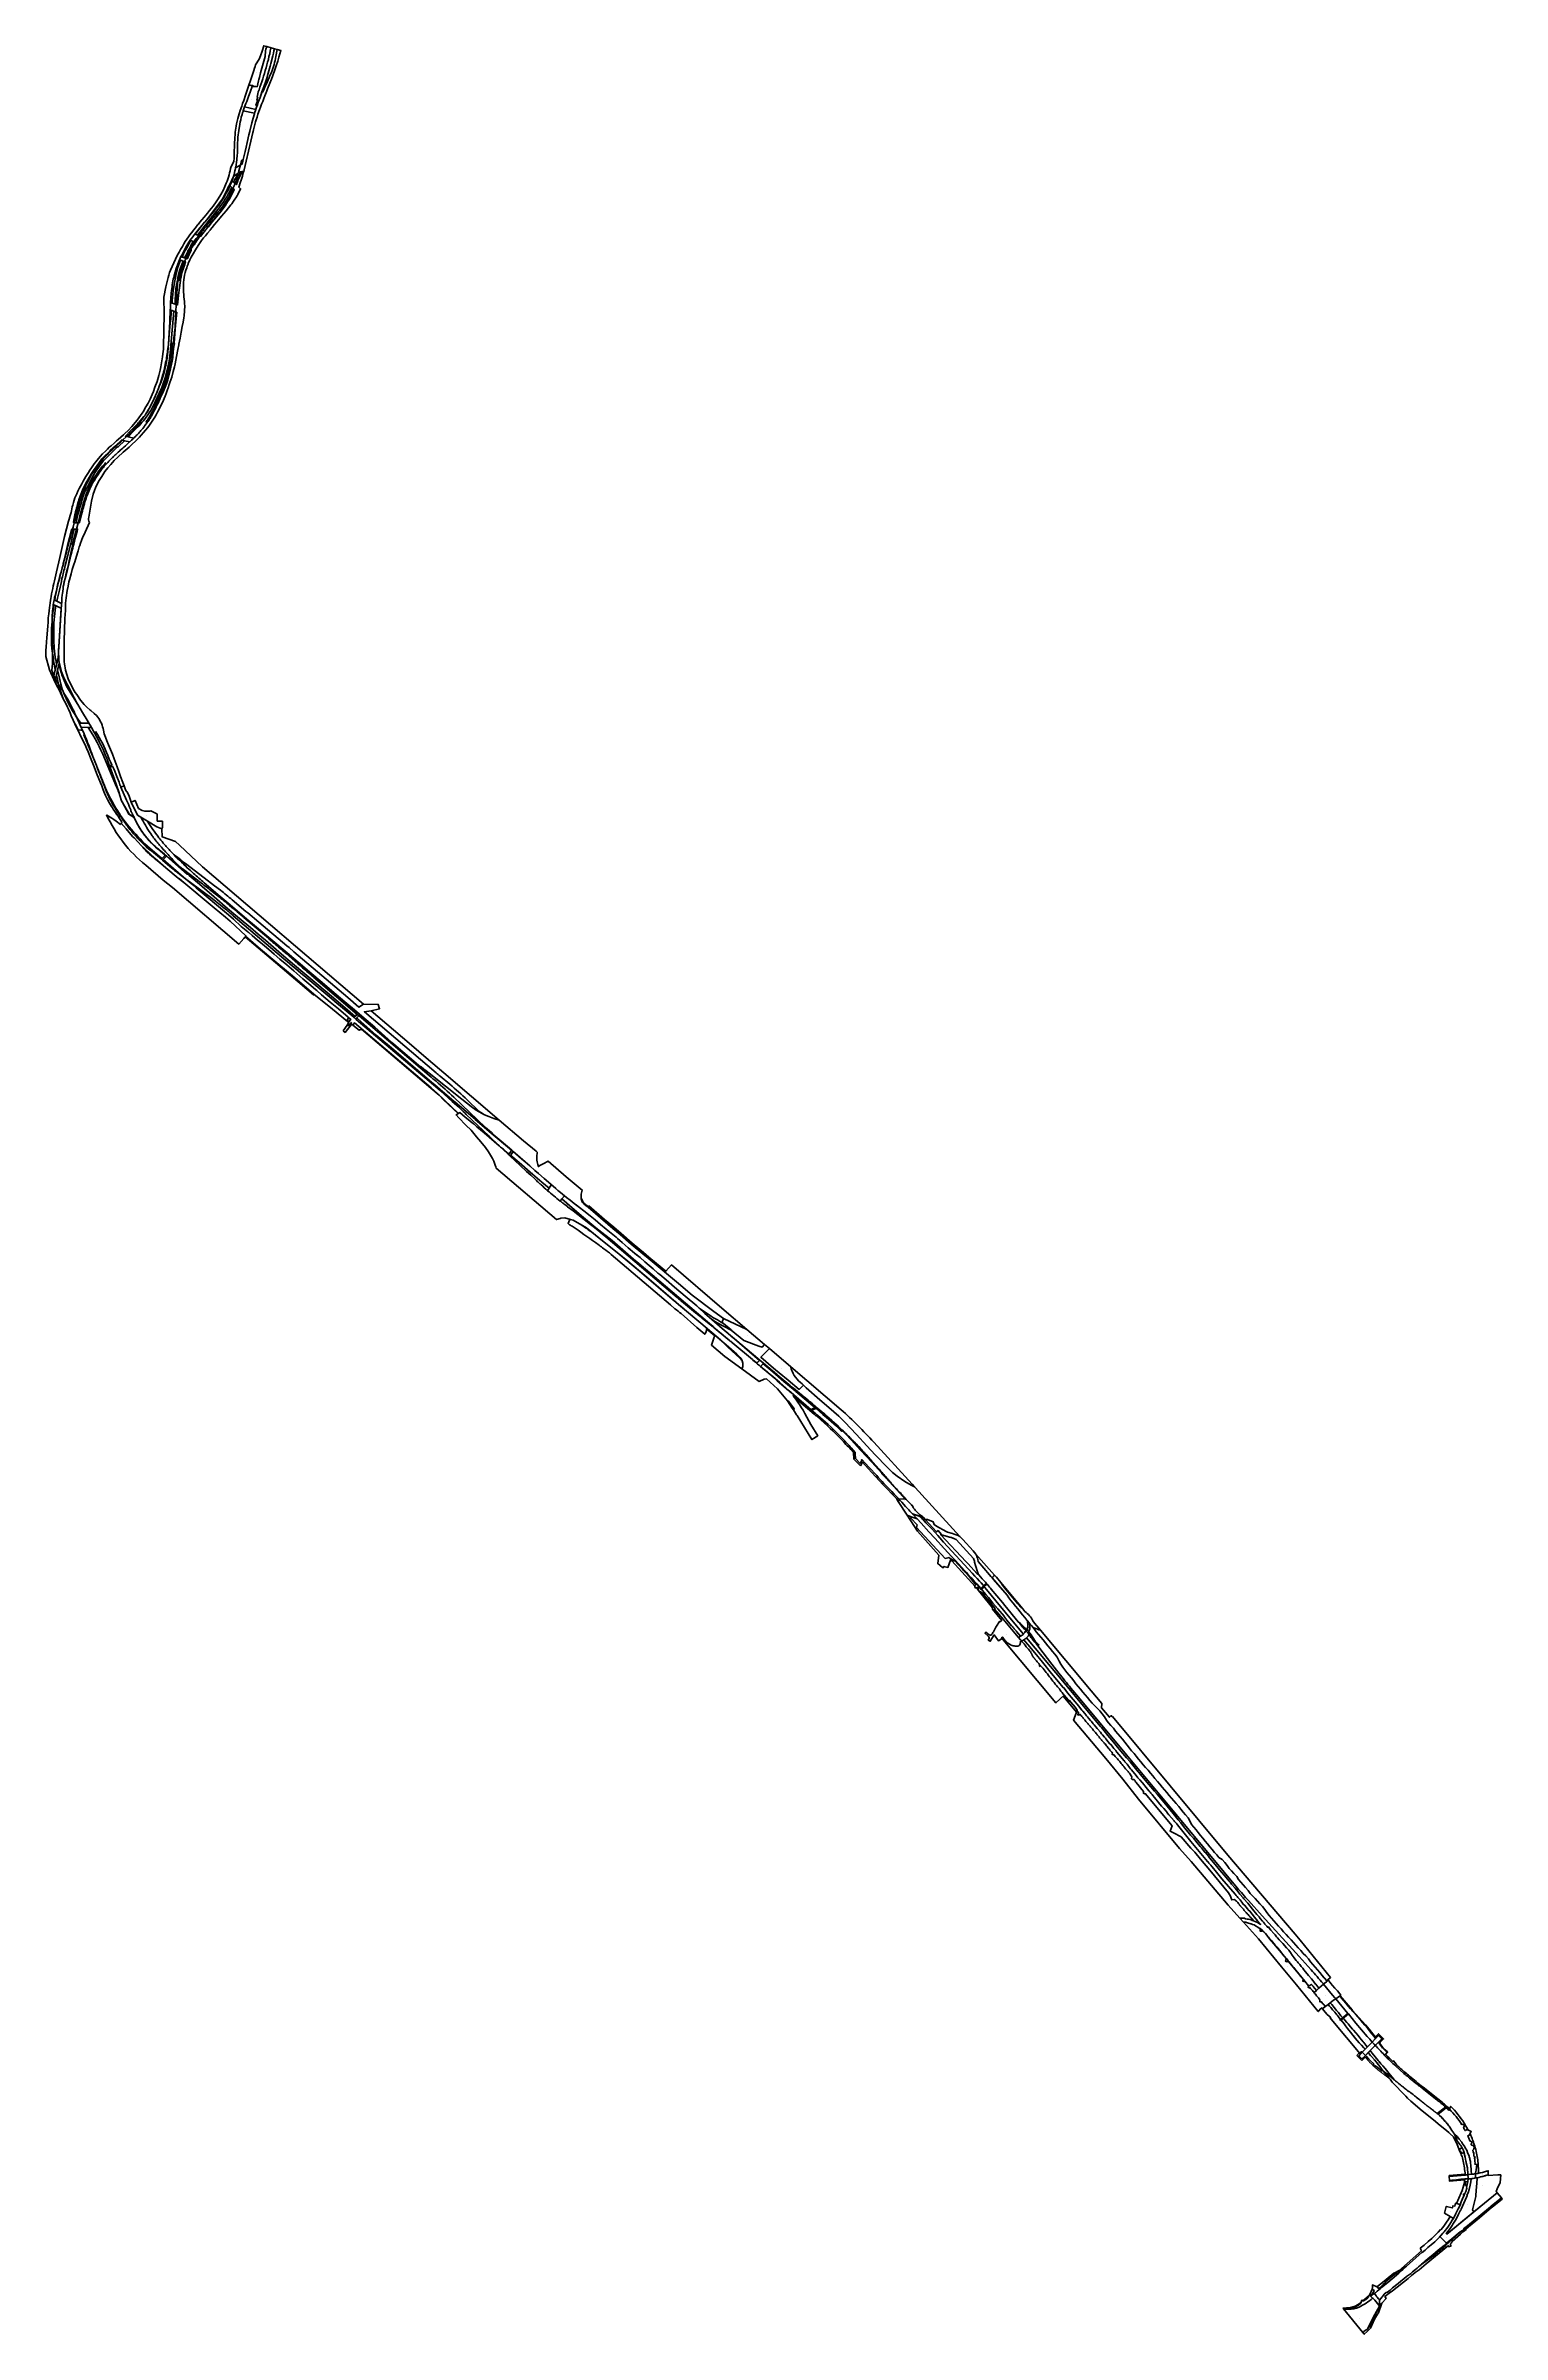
# Model space of a CAD drawing. Extents: x 179752 to 189760, y 650548 to 666271.
import ezdxf
from ezdxf.enums import TextEntityAlignment as Align

# ---------------------------------------------------------------- set-up
doc = ezdxf.new("R2010")
doc.units = 0
doc.header["$MEASUREMENT"] = 0
doc.layers.add('pcell', color=5, linetype='Continuous', lineweight=0)
doc.layers.add('scellno', color=160, linetype='Continuous', lineweight=0)
doc.styles.add('mvt-nos', font='mvt-nos.shx')

# ---------------------------------------------------------------- blocks, each defined once
blk = doc.blocks.new('Cellno')
at = {"color": 2, "flags": 128}
blk.add_lwpolyline([(0, 0), (0, 0)], dxfattribs=at)
blk.add_lwpolyline([(0, 0), (0, 0)], dxfattribs=at)
at = {"layer": 'scellno', "const_width": 0.25, "flags": 128}
blk.add_lwpolyline([(-6, -3), (-6, 3), (6, 3), (6, -3), (-6, -3)], close=True, dxfattribs=at)
at = {"layer": 'scellno', "style": 'mvt-nos'}
blk.add_attdef('CELLNO', text='', height=3, dxfattribs=at).set_placement((0, -2), align=Align.CENTER)
at = {"layer": 'scellno', "style": 'mvt-nos', "flags": 1}
for tag, p in [('CODE', (0, -6)), ('AREA', (0, -9))]:
    blk.add_attdef(tag, text='', height=2.5, dxfattribs=at).set_placement(p, align=Align.CENTER)

msp = doc.modelspace()

# ---------------------------------------------------------------- linework, layer by layer
at = {"layer": 'pcell', "color": 160, "lineweight": 53, "flags": 128}
for points in [[(180052, 662995, -0.156467), (180048, 663032), (180066, 663141), (180079, 663190), (180087, 663215), (180094, 663234), (180106, 663258), (180120, 663285), (180137, 663312), (180159, 663345), (180179, 663371), (180199, 663395), (180222, 663421), (180248, 663445), (180284, 663478), (180325, 663514), (180342, 663530), (180373, 663559), (180387, 663572), (180387, 663572), (180396, 663581), (180409, 663595), (180425, 663613), (180438, 663629), (180454, 663649), (180466, 663664), (180475, 663679), (180488, 663698), (180501, 663719), (180511, 663736), (180520, 663754), (180533, 663778), (180546, 663803), (180556, 663825), (180566, 663848), (180573, 663864), (180579, 663882), (180587, 663903), (180594, 663921), (180601, 663944), (180606, 663958), (180618, 663995), (180628, 664034), (180636, 664065), (180641, 664086), (180646, 664110), (180651, 664137), (180660, 664183), (180666, 664216), (180667, 664221), (180671, 664242), (180675, 664261), (180683, 664304), (180690, 664343), (180696, 664372), (180701, 664401), (180704, 664415), (180709, 664483, -0.03346), (180699, 664610, -0.109621), (180721, 664745), (180725, 664757), (180730, 664770), (180732, 664775), (180743, 664800), (180752, 664818), (180765, 664841), (180781, 664869), (180800, 664899), (180813, 664919), (180822, 664932), (180837, 664951), (180849, 664965), (180864, 664984), (180881, 665003), (180885, 665008), (180896, 665022), (180913, 665043), (180929, 665061), (180951, 665088), (180961, 665100), (180976, 665118), (180992, 665137), (181008, 665157), (181024, 665178), (181030, 665185), (181043, 665203), (181051, 665216), (181058, 665226), (181069, 665244), (181072, 665249), (181091, 665289), (181078, 665300), (181089, 665329), (181097, 665354), (181104, 665375, 0.021567), (181115, 665419), (181129, 665479), (181161, 665616), (181175, 665676), (181177, 665682), (181179, 665694), (181186, 665721), (181193, 665748), (181198, 665763), (181204, 665781), (181210, 665800), (181221, 665830), (181228, 665850), (181236, 665870), (181243, 665889), (181251, 665909), (181258, 665927), (181267, 665949), (181270, 665955), (181277, 665974), (181293, 666013), (181303, 666041), (181313, 666066), (181324, 666099), (181336, 666133), (181346, 666164), (181355, 666193), (181368, 666238), (181342, 666245), (181334, 666197, -0.055926), (181303, 666087, -0.004963), (181242, 665952), (181238, 665954), (181225, 665916), (181213, 665883), (181204, 665859), (181203, 665856), (181196, 665835), (181196, 665833), (181187, 665807), (181186, 665803), (181177, 665773), (181168, 665742), (181154, 665685), (181154, 665682), (181152, 665675), (181148, 665658), (181136, 665607), (181129, 665575), (181122, 665545), (181115, 665516), (181109, 665489), (181107, 665482), (181106, 665476), (181104, 665470), (181104, 665467), (181102, 665462), (181101, 665458), (181090, 665452), (181080, 665412), (181077, 665401, -0.002438), (181075, 665395), (181086, 665403), (181090, 665405), (181090, 665405), (181090, 665405), (181101, 665408), (181105, 665409), (181096, 665392), (181073, 665345), (181072, 665342), (181063, 665317), (181054, 665325, -0.014755), (181039, 665290), (181048, 665283), (181048, 665283), (181044, 665276), (181032, 665252), (181026, 665240), (181019, 665227), (181012, 665215), (181007, 665207, -0.003451), (181002, 665198), (180985, 665172, -0.013213), (180959, 665136), (180937, 665110), (180913, 665080), (180889, 665051), (180870, 665027), (180851, 665004), (180832, 664980), (180816, 664961), (180813, 664962), (180809, 664958), (180802, 664949), (180803, 664948, 0.064155), (180790, 664932, 0.025845), (180771, 664901), (180767, 664902), (180758, 664887), (180752, 664877), (180751, 664867), (180738, 664837, -0.020357), (180724, 664806), (180716, 664809), (180714, 664805), (180713, 664803), (180709, 664793), (180707, 664788), (180713, 664786, 0.04589), (180709, 664773, -0.081853), (180702, 664750, 0.07728), (180676, 664641), (180671, 664607), (180665, 664557), (180662, 664533), (180660, 664511), (180658, 664490), (180650, 664493), (180649, 664494), (180646, 664442), (180648, 664441), (180652, 664440), (180644, 664352), (180637, 664262), (180634, 664226), (180637, 664226), (180633, 664204), (180629, 664179), (180628, 664163), (180626, 664138), (180626, 664128), (180622, 664105), (180612, 664062), (180609, 664049), (180603, 664022), (180591, 663976), (180582, 663948), (180556, 663887), (180547, 663869), (180547, 663868), (180542, 663857), (180533, 663837), (180529, 663827), (180524, 663816), (180514, 663796), (180509, 663784), (180500, 663767), (180483, 663736), (180484, 663735), (180482, 663732), (180478, 663726), (180475, 663721), (180469, 663711), (180465, 663705), (180458, 663694), (180455, 663689), (180451, 663684), (180450, 663682), (180447, 663678), (180443, 663673), (180434, 663661), (180431, 663657), (180426, 663651), (180419, 663641), (180413, 663635), (180406, 663627), (180401, 663621), (180397, 663616), (180391, 663610), (180387, 663605), (180382, 663600), (180377, 663595), (180373, 663591), (180369, 663587), (180365, 663583), (180361, 663578), (180357, 663575), (180350, 663568), (180341, 663560), (180335, 663555), (180330, 663550), (180329, 663549), (180324, 663544), (180317, 663539), (180308, 663530), (180300, 663523), (180290, 663514), (180282, 663507), (180271, 663497), (180267, 663494), (180262, 663488), (180251, 663479), (180245, 663473), (180234, 663463), (180230, 663460), (180225, 663455), (180218, 663449), (180215, 663445), (180210, 663441), (180203, 663434), (180199, 663430), (180194, 663425), (180190, 663421), (180186, 663417), (180178, 663408), (180178, 663408, 0.004374), (180170, 663399, 0.00153), (180167, 663396, 0.013797), (180143, 663367), (180138, 663361, 0.015178), (180114, 663328), (180106, 663317), (180093, 663295), (180084, 663280), (180083, 663281), (180074, 663266), (180069, 663256), (180064, 663245), (180055, 663227), (180050, 663215), (180045, 663203), (180037, 663182), (180033, 663171), (180029, 663160), (180025, 663148), (180022, 663137), (180018, 663123), (180014, 663109), (180011, 663098), (180008, 663086), (180004, 663073), (179998, 663051), (179987, 663007), (179984, 662996), (179984, 662994), (179975, 662994), (179963, 662950), (179972, 662950), (179971, 662947), (179968, 662933), (179962, 662911), (179961, 662910), (179951, 662871), (179950, 662865), (179945, 662846), (179941, 662832), (179938, 662820), (179932, 662798), (179931, 662795), (179930, 662790), (179901, 662672), (179885, 662611), (179880, 662588, -0.000022), (179879, 662583, 0.009011), (179873, 662555), (179872, 662547), (179871, 662542), (179869, 662522), (179867, 662510), (179866, 662496), (179864, 662479), (179864, 662470), (179862, 662444), (179861, 662439), (179860, 662423), (179859, 662406), (179859, 662395), (179842, 662142), (179842, 662142, 0.001237), (179842, 662132, 0.003518), (179841, 662122), (179841, 662122, 0.015334), (179841, 662090, 0.025806), (179844, 662037), (179861, 661969), (179870, 661946), (179879, 661923), (179901, 661881), (179922, 661841), (179947, 661791), (179968, 661751), (179972, 661744), (180005, 661690), (180037, 661638), (180036, 661638, -0.017134), (180095, 661537), (180097, 661558, -0.052415), (180178, 661395), (180189, 661370), (180198, 661351), (180207, 661330), (180206, 661330), (180191, 661324, -0.001394), (180195, 661315), (180210, 661321), (180211, 661321), (180217, 661308), (180226, 661286), (180236, 661263), (180245, 661240), (180256, 661211, 0.013546), (180269, 661177), (180291, 661186), (180282, 661210), (180266, 661251), (180254, 661284), (180242, 661318), (180223, 661372), (180211, 661404), (180198, 661435), (180184, 661468), (180173, 661495), (180162, 661520), (180154, 661544), (180149, 661568), (180146, 661580, 0.118538), (180102, 661669), (180084, 661684), (180062, 661703), (180058, 661707), (180033, 661728), (180017, 661744), (179991, 661776), (179965, 661814), (179955, 661828), (179947, 661840), (179924, 661882), (179907, 661922), (179889, 661980), (179886, 661996), (179883, 662011), (179881, 662023), (179880, 662040), (179878, 662055), (179878, 662078), (179878, 662107), (179879, 662131), (179879, 662164), (179880, 662198), (179881, 662243), (179882, 662279), (179883, 662313), (179884, 662336), (179885, 662363), (179887, 662391), (179887, 662394), (179889, 662425), (179889, 662441), (179893, 662479), (179900, 662528), (179906, 662559), (179912, 662589), (179916, 662602), (179926, 662642), (179935, 662673), (179946, 662707), (179952, 662726), (179964, 662764), (179972, 662793), (179974, 662800), (179983, 662828), (179986, 662838), (179991, 662854), (179998, 662872), (180008, 662896), (180016, 662913), (180024, 662929), (180052, 662995)], [(181342, 666245), (181334, 666197, -0.055926), (181303, 666087, -0.004963), (181242, 665952), (181238, 665954), (181251, 665989), (181264, 666027), (181273, 666055), (181277, 666067), (181286, 666099), (181295, 666131), (181300, 666149), (181313, 666201), (181317, 666219), (181320, 666235), (181324, 666250), (181342, 666245)], [(180518, 663965), (180503, 663926), (180493, 663896), (180484, 663875), (180470, 663843), (180455, 663816), (180441, 663790), (180421, 663756), (180414, 663746), (180393, 663715), (180381, 663699), (180344, 663656), (180318, 663628), (180295, 663606), (180287, 663598), (180250, 663566), (180239, 663557), (180222, 663541), (180201, 663523), (180189, 663512), (180176, 663500), (180162, 663486), (180143, 663467), (180126, 663448), (180106, 663424), (180097, 663413), (180086, 663399), (180076, 663384), (180067, 663372), (180056, 663356), (180045, 663339), (180028, 663312), (180018, 663295), (180010, 663280), (180000, 663260), (179991, 663244), (179983, 663230), (179973, 663210), (179965, 663193), (179959, 663179), (179953, 663165), (179947, 663149), (179942, 663134), (179938, 663115), (179935, 663102), (179929, 663075), (179926, 663064), (179922, 663051), (179920, 663044), (179913, 663018), (179909, 663004), (179882, 662900), (179850, 662754), (179827, 662656), (179812, 662594), (179808, 662577), (179804, 662560), (179800, 662542), (179796, 662523), (179793, 662506), (179789, 662484), (179787, 662476), (179783, 662443), (179780, 662426), (179778, 662412), (179775, 662389), (179773, 662368), (179770, 662340), (179768, 662310), (179766, 662284), (179764, 662259), (179761, 662229), (179759, 662203), (179758, 662175), (179755, 662139), (179754, 662119), (179752, 662095), (179753, 662075), (179779, 661983), (179816, 661896), (179835, 661861), (179853, 661825), (179875, 661780), (179862, 661811), (179853, 661839), (179850, 661848), (179841, 661880), (179840, 661883, -0.000011), (179840, 661883), (179840, 661883, -0.020758), (179820, 661919, -0.01221), (179810, 661940), (179808, 661943), (179808, 661943), (179805, 661952), (179805, 661952, 0.012261), (179798, 661971, -0.005474), (179795, 661979), (179797, 662003), (179798, 662026), (179798, 662046), (179798, 662076), (179798, 662094), (179798, 662099), (179797, 662109), (179793, 662158), (179791, 662202), (179791, 662222), (179791, 662222, -0.016039), (179796, 662315), (179796, 662316), (179796, 662327), (179796, 662340), (179797, 662358), (179798, 662378), (179799, 662392), (179800, 662399), (179803, 662424), (179804, 662433), (179806, 662442), (179810, 662465), (179812, 662474), (179813, 662481), (179816, 662491), (179823, 662521), (179828, 662540), (179834, 662565), (179843, 662597), (179848, 662617), (179854, 662642), (179858, 662654), (179865, 662683), (179871, 662704), (179901, 662837), (179929, 662942), (179931, 662949), (179936, 662949), (179940, 662964), (179948, 662993), (179948, 662997), (179943, 662997, -0.01622), (179952, 663051), (179955, 663059), (179957, 663069), (179961, 663082), (179964, 663093), (179966, 663101), (179971, 663120), (179975, 663135), (179977, 663143, -0.004807), (179982, 663158, -0.08088), (180105, 663386), (180138, 663432), (180203, 663495), (180195, 663491), (180231, 663523), (180272, 663562), (180280, 663560), (180308, 663586), (180299, 663587), (180336, 663627), (180378, 663669, 0.03283), (180401, 663695), (180429, 663724), (180429, 663725, 0.005409), (180440, 663742, 0.037073), (180505, 663864), (180510, 663878), (180529, 663924), (180530, 663925), (180530, 663925), (180534, 663938), (180538, 663949), (180545, 663971), (180552, 663994), (180555, 664006), (180559, 664018), (180562, 664029), (180565, 664042), (180568, 664055), (180571, 664068), (180576, 664094), (180579, 664107), (180581, 664119), (180583, 664130), (180585, 664143), (180587, 664155), (180589, 664166), (180590, 664177), (180592, 664191), (180595, 664217), (180596, 664228), (180597, 664242), (180598, 664255), (180598, 664260), (180599, 664273), (180600, 664281), (180601, 664306), (180602, 664329), (180602, 664338), (180604, 664372), (180605, 664404), (180607, 664432), (180608, 664448), (180608, 664456), (180609, 664468), (180610, 664496), (180610, 664507), (180612, 664538), (180615, 664568), (180615, 664574), (180616, 664587), (180620, 664617), (180622, 664628), (180624, 664642), (180629, 664667), (180634, 664686), (180635, 664692), (180642, 664716), (180649, 664740), (180657, 664763), (180667, 664788), (180672, 664801), (180672, 664801), (180676, 664811), (180681, 664822), (180687, 664833), (180698, 664855), (180710, 664877), (180722, 664899), (180736, 664921), (180750, 664941), (180765, 664961), (180766, 664962), (180777, 664977), (180780, 664981), (180796, 665000), (180812, 665019), (180828, 665039), (180844, 665058), (180847, 665061), (180856, 665073), (180878, 665101), (180899, 665127), (180925, 665164), (180966, 665220), (180992, 665270, 0.009441), (181040, 665366), (181041, 665370), (181042, 665372), (181046, 665387), (181052, 665411), (181054, 665419), (181057, 665433), (181059, 665443), (181060, 665447), (181061, 665457), (181063, 665467), (181066, 665492), (181068, 665517), (181069, 665536), (181070, 665567), (181070, 665580), (181071, 665597), (181072, 665629, -0.017351), (181079, 665688), (181081, 665704), (181083, 665717), (181086, 665732), (181089, 665748), (181092, 665763), (181096, 665780), (181102, 665798), (181105, 665809), (181108, 665820), (181109, 665823), (181119, 665851), (181119, 665852), (181128, 665875), (181133, 665888), (181143, 665915), (181159, 665958), (181171, 665991), (181174, 665998), (181174, 665998), (181173, 665998), (181167, 665998), (181163, 665998), (181158, 665999), (181148, 666000), (181148, 666000), (181139, 665972), (181125, 665932), (181113, 665895), (181105, 665873), (181099, 665856), (181088, 665825), (181081, 665803), (181076, 665787), (181072, 665771), (181068, 665753), (181064, 665734), (181061, 665719), (181055, 665678), (181053, 665658), (181052, 665640), (181051, 665627), (181049, 665606), (181049, 665592), (181049, 665583), (181048, 665541), (181047, 665521), (181046, 665498), (181044, 665475), (181026, 665441, -0.044628), (180993, 665327), (180983, 665303), (180971, 665277), (180956, 665249), (180938, 665220), (180924, 665198), (180902, 665169), (180891, 665156), (180878, 665139), (180863, 665121), (180841, 665093), (180824, 665074), (180812, 665058), (180802, 665046), (180798, 665042), (180782, 665021), (180768, 665004), (180763, 664998), (180743, 664971), (180733, 664958), (180722, 664942), (180711, 664926), (180701, 664909), (180691, 664892), (180679, 664872), (180670, 664853), (180656, 664829), (180610, 664730, 0.027691), (180588, 664661), (180577, 664615), (180563, 664544), (180565, 664424), (180565, 664400), (180564, 664343), (180564, 664337), (180563, 664327), (180563, 664319), (180563, 664292), (180563, 664271), (180562, 664245), (180562, 664233), (180562, 664206), (180561, 664199), (180561, 664187), (180558, 664154), (180555, 664133), (180551, 664107), (180543, 664064), (180538, 664041), (180529, 664006), (180518, 663965)], [(181079, 665688, 0.017351), (181072, 665629), (181071, 665597), (181070, 665580), (181070, 665567), (181069, 665536), (181068, 665517), (181066, 665492), (181063, 665467), (181061, 665457), (181060, 665447), (181059, 665443), (181057, 665433), (181082, 665447), (181090, 665452), (181093, 665462), (181096, 665472), (181099, 665484), (181107, 665482), (181109, 665489), (181115, 665516), (181122, 665545), (181129, 665575), (181136, 665607), (181148, 665658), (181152, 665675), (181154, 665682), (181154, 665685), (181168, 665742), (181177, 665773), (181186, 665803), (181187, 665807), (181109, 665823), (181108, 665820), (181105, 665809), (181102, 665798), (181096, 665780), (181092, 665763), (181089, 665748), (181086, 665732), (181083, 665717), (181081, 665704), (181079, 665688)], [(181040, 665366, 0.000032), (181040, 665366), (181038, 665359), (181034, 665348), (181033, 665344), (181043, 665334, -0.019034), (181058, 665363, 0.003677), (181075, 665395), (181043, 665373), (181042, 665372), (181041, 665370), (181040, 665366)], [(181075, 665395), (181075, 665395, 0.002438), (181077, 665401), (181080, 665412), (181090, 665452), (181082, 665447), (181057, 665433), (181054, 665419), (181052, 665411), (181046, 665387), (181042, 665372), (181043, 665373), (181075, 665395)], [(181054, 665325, 0.029073), (181075, 665395), (181075, 665395, -0.003677), (181058, 665363, 0.019034), (181043, 665334), (181054, 665325)], [(181063, 665317), (181072, 665342), (181073, 665345), (181075, 665355), (181079, 665366), (181082, 665377), (181090, 665405), (181086, 665403), (181075, 665395, -0.029073), (181054, 665325), (181063, 665317)], [(180706, 664813, -0.055307), (180787, 664946, -0.009257), (180825, 664994), (180825, 664994, -0.003914), (180875, 665055), (180899, 665083, 0.005101), (180926, 665116, 0.01273), (180964, 665163), (180978, 665182), (180992, 665203), (181005, 665224, 0.029219), (181039, 665290), (181030, 665298, -0.02748), (181017, 665269, -0.036928), (180924, 665132, 0.001276), (180827, 665011), (180794, 664970), (180779, 664976), (180805, 665008), (180828, 665038), (180847, 665061), (180844, 665058), (180828, 665039), (180812, 665019), (180796, 665000), (180780, 664981), (180777, 664977), (180766, 664962), (180765, 664961), (180750, 664941), (180736, 664921), (180722, 664899), (180710, 664877), (180698, 664855), (180687, 664833), (180681, 664822), (180689, 664819), (180704, 664852), (180727, 664889), (180738, 664915), (180750, 664934), (180766, 664927), (180750, 664898), (180749, 664895), (180741, 664879), (180740, 664878), (180734, 664868), (180728, 664857), (180723, 664846), (180717, 664835), (180712, 664824), (180706, 664813), (180706, 664813)], [(180856, 665014), (180867, 665027), (180883, 665046), (180907, 665075), (180935, 665109), (180964, 665144), (180985, 665174), (180991, 665182), (181000, 665196), (181007, 665207), (181012, 665215), (181019, 665227), (181026, 665240), (181032, 665252), (181044, 665276), (181048, 665283), (181048, 665283), (181039, 665290, -0.029219), (181005, 665224), (180992, 665203), (180978, 665182), (180964, 665163, -0.01273), (180926, 665116, -0.005101), (180899, 665083), (180875, 665055, 0.003914), (180825, 664994, 0.009257), (180787, 664946, 0.055307), (180706, 664813), (180716, 664809), (180724, 664826), (180735, 664847), (180746, 664868), (180752, 664877), (180758, 664887), (180767, 664902), (180769, 664904), (180790, 664933), (180802, 664949), (180809, 664958), (180813, 664962), (180831, 664985), (180849, 665006), (180856, 665014)], [(180924, 665132, 0.036928), (181017, 665269, 0.02748), (181030, 665298), (181019, 665309), (181015, 665301), (181007, 665284), (181005, 665279), (180993, 665257), (180986, 665245), (180981, 665235), (180968, 665214), (180954, 665193), (180939, 665173), (180924, 665154), (180907, 665133), (180894, 665117), (180848, 665062), (180828, 665038), (180805, 665008), (180779, 664976), (180794, 664970), (180827, 665011, -0.001276), (180924, 665132)], [(180968, 665214), (180981, 665235), (180986, 665245), (180993, 665257), (181005, 665279), (181007, 665284), (181015, 665301), (181020, 665312), (181030, 665338), (181034, 665348), (181038, 665359), (181040, 665366, -0.009473), (180992, 665270), (180966, 665220), (180925, 665164), (180899, 665127), (180878, 665101), (180856, 665073), (180848, 665062), (180894, 665117), (180907, 665133), (180924, 665154), (180939, 665173), (180954, 665193), (180968, 665214)], [(181030, 665298), (181039, 665290, 0.014755), (181054, 665325), (181043, 665334), (181033, 665344), (181030, 665338), (181020, 665312), (181019, 665309), (181030, 665298)], [(180816, 664961), (180832, 664980), (180851, 665004), (180870, 665027), (180889, 665051), (180913, 665080), (180937, 665110), (180959, 665136, 0.013213), (180985, 665172), (181002, 665198, 0.003451), (181007, 665207), (181000, 665196), (180991, 665182), (180985, 665174), (180964, 665144), (180935, 665109), (180907, 665075), (180883, 665046), (180867, 665027), (180856, 665014), (180849, 665006), (180831, 664985), (180813, 664962), (180816, 664961)], [(180769, 664904), (180767, 664902), (180771, 664901, -0.016815), (180783, 664921, -0.009026), (180790, 664932, -0.064155), (180803, 664948), (180802, 664949), (180790, 664933), (180769, 664904)], [(180629, 664587), (180622, 664518), (180620, 664503), (180640, 664497, -0.006082), (180647, 664603), (180655, 664649), (180655, 664649), (180659, 664669), (180658, 664669, -0.03023), (180674, 664732), (180682, 664756), (180691, 664779), (180697, 664792), (180679, 664798), (180661, 664750), (180651, 664715), (180641, 664667), (180634, 664630), (180629, 664587)], [(180647, 664603, 0.006082), (180640, 664497), (180649, 664494), (180649, 664496), (180650, 664511), (180651, 664530), (180652, 664550), (180654, 664572), (180655, 664599), (180657, 664630), (180661, 664658), (180663, 664658), (180663, 664658, -0.017686), (180671, 664695), (180664, 664697, -0.000885), (180667, 664705, -0.002361), (180670, 664716, -0.002361), (180672, 664724, -0.004839), (180676, 664735, -0.004219), (180679, 664745, -0.005397), (180683, 664757, -0.004764), (180688, 664769, -0.005836), (180694, 664783, -0.003124), (180697, 664792), (180697, 664792), (180691, 664779), (180682, 664756), (180674, 664732, 0.03023), (180658, 664669), (180659, 664669), (180655, 664649), (180655, 664649), (180647, 664603)], [(180650, 664511), (180649, 664496), (180649, 664494), (180650, 664493), (180658, 664490), (180660, 664511), (180662, 664533), (180665, 664557), (180671, 664607), (180676, 664641, -0.07728), (180702, 664750, 0.081853), (180709, 664773, -0.04589), (180713, 664786), (180707, 664788), (180707, 664787), (180702, 664776), (180702, 664776), (180697, 664764), (180693, 664750), (180693, 664750), (180689, 664740), (180686, 664729), (180684, 664723), (180683, 664720, 0.033787), (180669, 664657), (180663, 664658, -0.000004), (180663, 664658), (180663, 664658), (180661, 664658), (180657, 664630), (180655, 664599), (180654, 664572), (180652, 664550), (180651, 664530), (180650, 664511)], [(180697, 664792), (180707, 664788), (180707, 664787), (180697, 664764), (180689, 664740), (180686, 664729), (180684, 664723), (180683, 664720, 0.033787), (180669, 664657), (180663, 664658, -0.017691), (180671, 664695), (180664, 664697, -0.000885), (180667, 664705, -0.002361), (180670, 664716, -0.002361), (180672, 664724, -0.004839), (180676, 664735, -0.004219), (180679, 664745, -0.005397), (180683, 664757, -0.004764), (180688, 664769, -0.005836), (180694, 664783, -0.003124), (180697, 664792)], [(180724, 664826), (180716, 664809), (180724, 664806, 0.020357), (180738, 664837), (180751, 664867), (180752, 664877), (180746, 664868), (180735, 664847), (180724, 664826)], [(180517, 663891), (180512, 663879), (180507, 663867), (180499, 663849), (180493, 663836), (180487, 663824), (180476, 663803), (180463, 663778), (180455, 663765), (180447, 663752), (180440, 663742, -0.005409), (180429, 663725), (180427, 663723), (180422, 663715), (180415, 663706), (180408, 663696), (180391, 663674), (180375, 663655), (180367, 663646), (180360, 663638), (180352, 663629), (180344, 663621), (180334, 663611), (180325, 663601), (180308, 663586), (180319, 663583), (180356, 663623), (180383, 663650, 0.036239), (180423, 663695), (180437, 663712), (180479, 663772), (180505, 663824), (180532, 663885), (180550, 663924), (180573, 663990), (180587, 664041), (180601, 664105), (180606, 664140), (180610, 664187), (180615, 664240), (180624, 664342), (180632, 664447), (180616, 664453), (180616, 664451), (180615, 664435), (180611, 664395), (180608, 664364), (180601, 664287), (180599, 664258), (180593, 664192), (180590, 664148), (180586, 664124), (180577, 664077), (180565, 664027), (180555, 663990), (180545, 663961), (180532, 663930), (180529, 663924), (180526, 663914), (180521, 663903), (180517, 663891)], [(180573, 663990), (180550, 663924), (180532, 663885), (180505, 663824), (180479, 663772), (180437, 663712), (180423, 663695, -0.036239), (180383, 663650), (180356, 663623), (180319, 663583), (180328, 663582), (180357, 663575), (180361, 663578), (180365, 663583), (180369, 663587), (180373, 663591), (180377, 663595), (180382, 663600), (180387, 663605), (180391, 663610), (180397, 663616), (180401, 663621), (180406, 663627), (180413, 663635), (180419, 663641), (180426, 663651), (180431, 663657), (180434, 663661), (180443, 663673), (180447, 663678), (180450, 663682), (180442, 663687, 0.027153), (180485, 663757, 0.02241), (180514, 663817), (180518, 663826), (180527, 663848), (180527, 663849), (180537, 663872), (180546, 663896), (180555, 663919), (180563, 663943), (180570, 663967), (180577, 663990), (180584, 664015), (180591, 664039), (180596, 664064), (180602, 664088), (180606, 664113), (180611, 664136), (180615, 664161), (180619, 664186), (180622, 664211), (180625, 664227), (180628, 664227, 0.011452), (180641, 664332), (180641, 664340), (180642, 664353), (180642, 664364), (180643, 664377), (180643, 664387), (180644, 664395), (180645, 664408), (180646, 664428), (180646, 664441), (180646, 664442), (180632, 664447), (180624, 664342), (180615, 664240), (180610, 664187), (180606, 664140), (180601, 664105), (180587, 664041), (180573, 663990)], [(180641, 664332, -0.011452), (180628, 664227), (180634, 664226), (180637, 664262), (180644, 664352), (180652, 664440), (180648, 664441), (180646, 664442), (180646, 664441), (180646, 664428), (180645, 664408), (180644, 664395), (180643, 664387), (180643, 664377), (180642, 664364), (180642, 664353), (180641, 664340), (180641, 664332)], [(180555, 663919), (180546, 663896), (180537, 663872), (180527, 663849), (180527, 663848), (180518, 663826), (180514, 663817, -0.02241), (180485, 663757, -0.027153), (180442, 663687), (180450, 663682), (180451, 663684), (180455, 663689), (180458, 663694), (180465, 663705), (180469, 663711), (180475, 663721), (180478, 663726), (180482, 663732), (180484, 663735), (180483, 663736), (180500, 663767), (180509, 663784), (180514, 663796), (180524, 663816), (180529, 663827), (180533, 663837), (180542, 663857), (180547, 663868), (180556, 663891), (180556, 663891), (180565, 663914), (180572, 663935), (180580, 663962), (180586, 663980), (180593, 664004), (180593, 664004), (180596, 664017), (180599, 664030), (180602, 664042), (180605, 664054), (180608, 664066), (180610, 664078), (180613, 664091), (180616, 664104), (180618, 664116), (180620, 664128), (180622, 664139), (180624, 664152), (180628, 664168), (180633, 664204), (180637, 664226), (180625, 664227), (180622, 664211), (180619, 664186), (180615, 664161), (180611, 664136), (180606, 664113), (180602, 664088), (180596, 664064), (180591, 664039), (180584, 664015), (180577, 663990), (180570, 663967), (180563, 663943), (180555, 663919)], [(180505, 663864, -0.037073), (180440, 663742), (180447, 663752), (180455, 663765), (180463, 663778), (180476, 663803), (180487, 663824), (180493, 663836), (180499, 663849), (180505, 663861), (180507, 663867), (180512, 663879), (180517, 663891), (180521, 663903), (180526, 663914), (180529, 663924), (180510, 663878), (180505, 663864)], [(180401, 663695, -0.03283), (180378, 663669), (180336, 663627), (180299, 663587), (180308, 663586), (180325, 663601), (180334, 663611), (180344, 663621), (180348, 663625), (180348, 663625), (180352, 663629), (180360, 663638), (180367, 663646), (180375, 663655), (180391, 663674), (180408, 663696), (180415, 663706), (180422, 663715), (180427, 663723), (180401, 663695)], [(180280, 663560), (180272, 663562), (180231, 663523), (180195, 663491), (180203, 663495), (180138, 663432), (180105, 663386, 0.08088), (179982, 663158, 0.004807), (179977, 663143), (179975, 663135), (179971, 663120), (179966, 663101), (179964, 663093), (179961, 663082), (179957, 663069), (179955, 663059), (179952, 663051, 0.01622), (179943, 662997), (179948, 662997), (179954, 663016), (179960, 663039), (179964, 663057), (179967, 663066), (179971, 663080), (179973, 663090), (179975, 663098), (179980, 663117), (179985, 663132), (179989, 663147), (179992, 663158), (179996, 663170), (180000, 663181), (180004, 663192), (180009, 663205), (180014, 663217), (180019, 663229), (180024, 663240), (180033, 663260), (180039, 663272), (180045, 663284), (180055, 663302), (180061, 663313), (180072, 663331), (180078, 663341), (180084, 663351), (180094, 663365), (180098, 663370), (180106, 663381), (180117, 663396), (180128, 663410), (180137, 663421), (180146, 663432), (180152, 663438), (180160, 663447), (180178, 663466), (180187, 663476), (180197, 663485), (180214, 663500), (180225, 663511), (180234, 663518), (180252, 663535), (180271, 663552), (180280, 663560)], [(179973, 663051, -0.002343), (180005, 663160, -0.053004), (180028, 663221, -0.008295), (180041, 663245), (180057, 663275), (180072, 663305), (180090, 663337), (180124, 663386), (180148, 663417), (180217, 663487), (180243, 663514), (180252, 663518), (180294, 663557), (180280, 663560), (180271, 663552), (180252, 663535), (180234, 663518), (180225, 663511), (180214, 663500), (180197, 663485), (180187, 663476), (180178, 663466), (180160, 663447), (180152, 663438), (180146, 663432), (180137, 663421), (180128, 663410), (180117, 663396), (180106, 663381), (180098, 663370), (180094, 663365), (180084, 663351), (180078, 663341), (180072, 663331), (180061, 663313), (180055, 663302), (180045, 663284), (180039, 663272), (180033, 663260), (180024, 663240), (180019, 663229), (180014, 663217), (180009, 663205), (180004, 663192), (180000, 663181), (179996, 663170), (179992, 663158), (179989, 663147), (179985, 663132), (179980, 663117), (179975, 663098), (179973, 663090), (179971, 663080), (179967, 663066), (179964, 663057), (179960, 663039), (179954, 663016), (179948, 662997), (179948, 662993), (179960, 662994), (179961, 662996), (179973, 663051)], [(180041, 663245, 0.008295), (180028, 663221, 0.053004), (180005, 663160, 0.002343), (179973, 663051), (179961, 662996), (179960, 662994), (179974, 662994), (179975, 662994, -0.003529), (180009, 663121, -0.015808), (180028, 663184, -0.027544), (180053, 663245, -0.069474), (180158, 663399), (180158, 663399), (180164, 663406), (180170, 663399, -0.004374), (180178, 663408), (180178, 663408), (180186, 663417), (180190, 663421), (180194, 663425), (180199, 663430), (180203, 663434), (180210, 663441), (180215, 663445), (180218, 663449), (180225, 663455), (180230, 663460), (180234, 663463), (180245, 663473), (180251, 663479), (180262, 663488), (180267, 663494), (180271, 663497), (180282, 663507), (180290, 663514), (180300, 663523), (180308, 663530), (180317, 663539), (180324, 663544), (180329, 663549), (180330, 663550), (180294, 663557), (180252, 663518), (180243, 663514), (180217, 663487), (180148, 663417), (180124, 663386), (180090, 663337), (180072, 663305), (180057, 663275), (180041, 663245)], [(180158, 663399), (180164, 663406), (180170, 663399, 0.00153), (180167, 663396, 0.013797), (180143, 663367), (180138, 663361, 0.015178), (180114, 663328), (180106, 663317), (180093, 663295), (180084, 663280), (180083, 663281), (180074, 663266), (180069, 663256), (180064, 663245), (180055, 663227), (180050, 663215), (180045, 663203), (180037, 663182), (180033, 663171), (180029, 663160), (180025, 663148), (180022, 663137), (180018, 663123), (180014, 663109), (180011, 663098), (180008, 663086), (180004, 663073), (179998, 663051), (179987, 663007), (179984, 662996), (179984, 662994), (179975, 662994, -0.003529), (180009, 663121, -0.015808), (180028, 663184, -0.027544), (180053, 663245, -0.069474), (180158, 663399), (180158, 663399)], [(179873, 662714), (179871, 662704), (179869, 662694), (179866, 662683), (179850, 662620, 0.000985), (179849, 662615, 0.002576), (179845, 662602, 0.026519), (179814, 662463), (179828, 662456, -0.001566), (179847, 662531, -0.005819), (179864, 662610, -0.006612), (179886, 662700), (179901, 662763), (179922, 662843), (179927, 662861), (179943, 662933), (179947, 662950), (179936, 662949), (179933, 662938), (179927, 662917), (179924, 662904), (179917, 662879), (179916, 662875), (179911, 662856), (179905, 662834), (179902, 662822), (179894, 662792), (179886, 662760), (179873, 662714)], [(179873, 662555, -0.00935), (179879, 662584), (179887, 662620), (179891, 662637), (179902, 662679), (179909, 662708), (179914, 662731), (179921, 662764), (179928, 662797), (179939, 662839), (179935, 662840), (179963, 662950), (179963, 662950), (179947, 662950), (179943, 662933), (179927, 662861), (179922, 662843), (179901, 662763), (179886, 662700, 0.006612), (179864, 662610, 0.005819), (179847, 662531, 0.001566), (179828, 662456), (179861, 662439), (179862, 662444), (179864, 662470), (179864, 662479), (179866, 662496), (179867, 662510), (179869, 662522), (179871, 662542), (179872, 662547), (179873, 662555)], [(179816, 662491), (179813, 662481), (179812, 662474), (179810, 662465), (179814, 662463, -0.026519), (179845, 662602, -0.002576), (179849, 662615, -0.000985), (179850, 662620), (179866, 662683), (179869, 662694), (179871, 662704), (179865, 662683), (179858, 662654), (179854, 662642), (179848, 662617), (179843, 662597), (179834, 662565), (179828, 662540), (179823, 662521), (179816, 662491)], [(179930, 662790), (179931, 662795), (179926, 662778), (179926, 662778), (179918, 662745), (179918, 662745), (179914, 662731), (179909, 662708), (179902, 662679), (179891, 662637), (179887, 662620), (179879, 662584, 0.000339), (179879, 662583, 0.000022), (179880, 662588), (179885, 662611), (179901, 662672), (179930, 662790)], [(179796, 662316, -0.013127), (179804, 662392), (179809, 662426), (179809, 662430), (179804, 662433), (179803, 662424), (179800, 662399), (179799, 662392), (179798, 662378), (179797, 662358), (179796, 662340), (179796, 662327), (179796, 662316)], [(179797, 662205), (179797, 662180), (179797, 662167), (179798, 662145), (179798, 662134), (179798, 662109), (179798, 662099), (179798, 662099), (179800, 662084, -0.000915), (179818, 661984), (179827, 662020), (179823, 662041), (179818, 662071), (179811, 662131), (179807, 662186), (179807, 662218, -0.030969), (179816, 662393), (179822, 662424), (179809, 662430), (179809, 662426), (179804, 662392, 0.013127), (179796, 662316, 0.000157), (179796, 662315), (179796, 662300), (179796, 662287), (179796, 662276), (179796, 662264), (179796, 662252), (179797, 662229), (179797, 662220), (179797, 662220), (179797, 662218), (179797, 662205)], [(179823, 662041), (179827, 662020), (179835, 662054), (179841, 662090, -0.015335), (179841, 662122), (179841, 662124), (179841, 662125), (179841, 662126), (179841, 662128), (179841, 662130), (179842, 662133), (179842, 662136), (179842, 662138), (179842, 662142), (179859, 662406), (179822, 662424), (179816, 662393, 0.030969), (179807, 662218), (179807, 662186), (179811, 662131), (179818, 662071), (179823, 662041)], [(179796, 662315, 0.016039), (179791, 662222), (179791, 662222), (179791, 662202), (179793, 662158), (179797, 662109), (179798, 662099), (179798, 662109), (179798, 662134), (179798, 662145), (179797, 662167), (179797, 662180), (179797, 662205), (179797, 662218), (179797, 662220), (179797, 662220), (179797, 662229), (179796, 662252), (179796, 662264), (179796, 662276), (179796, 662287), (179796, 662300), (179796, 662315)], [(179805, 661952), (179808, 661943), (179818, 661984, 0.000915), (179800, 662084), (179798, 662099), (179798, 662099), (179798, 662094), (179798, 662076), (179798, 662046), (179798, 662026), (179797, 662003), (179795, 661979, 0.005474), (179798, 661971, -0.012261), (179805, 661952), (179805, 661952)], [(179808, 661943), (179810, 661940, 0.01221), (179820, 661919), (179845, 662030, -0.003419), (179844, 662037, -0.025806), (179841, 662090), (179835, 662054), (179808, 661943)], [(179840, 661883, 0.000011), (179840, 661883), (179832, 661918), (179826, 661946), (179820, 661919, 0.020758), (179840, 661883), (179840, 661883)], [(179840, 661883, 0.001826), (179861, 661850), (179861, 661850, -0.004279), (179872, 661834), (179865, 661851), (179856, 661885), (179847, 661926), (179834, 661983), (179826, 661946), (179832, 661918), (179840, 661883)], [(179923, 661745, -0.01633), (179941, 661709), (179941, 661709, -0.010281), (179957, 661675), (179964, 661659), (179964, 661659), (179993, 661617), (180048, 661618, 0.003451), (180036, 661638), (180037, 661638), (180005, 661690), (179972, 661744), (179931, 661811), (179902, 661860, -0.031425), (179875, 661920, -0.004218), (179872, 661928, -0.02368), (179857, 661970), (179850, 662000, -0.014464), (179845, 662030), (179834, 661983), (179847, 661926), (179856, 661885), (179865, 661851), (179872, 661834, -0.004525), (179882, 661816), (179882, 661816, -0.010423), (179903, 661781, -0.009036), (179923, 661745)], [(179902, 661860), (179931, 661811), (179972, 661744), (179968, 661751), (179947, 661791), (179922, 661841), (179901, 661881), (179879, 661923), (179870, 661946), (179861, 661969), (179844, 662037, 0.003419), (179845, 662030, 0.014464), (179850, 662000), (179857, 661970, 0.02368), (179872, 661928, 0.035647), (179902, 661860)], [(179872, 661834, 0.004279), (179861, 661850), (179861, 661850, -0.001826), (179840, 661883), (179841, 661880), (179850, 661848), (179853, 661839), (179862, 661811), (179875, 661780), (179887, 661756), (179901, 661726), (179908, 661712), (179920, 661688), (179928, 661667), (179941, 661637), (179952, 661613), (179954, 661610), (179954, 661610), (179976, 661571), (179994, 661569), (180005, 661568), (179998, 661583), (179990, 661603), (179983, 661617), (179981, 661621), (179973, 661638), (179965, 661657), (179964, 661659), (179954, 661674), (179937, 661702), (179922, 661727), (179903, 661762), (179878, 661815), (179872, 661834)], [(179922, 661727), (179937, 661702), (179954, 661674), (179964, 661659), (179957, 661675, 0.010281), (179941, 661709), (179941, 661709, 0.01633), (179923, 661745, 0.009036), (179903, 661781, 0.010423), (179882, 661816), (179882, 661816, 0.004525), (179872, 661834), (179878, 661815), (179903, 661762), (179922, 661727)], [(180302, 660925, -0.000875), (180279, 660957, -0.000381), (180255, 660992, -0.008568), (180229, 661032), (180229, 661032, -0.007696), (180209, 661065), (180209, 661065, -0.012587), (180199, 661083, -0.020904), (180185, 661110, -0.013435), (180168, 661151), (180168, 661151), (180163, 661164), (180156, 661183), (180156, 661184), (180148, 661204), (180141, 661221), (180140, 661225), (180132, 661245), (180124, 661267), (180116, 661286), (180109, 661306), (180101, 661326), (180064, 661416), (180014, 661537), (180019, 661537, 0.005413), (180007, 661564), (180007, 661564), (180005, 661568), (179994, 661569), (179976, 661571), (179954, 661610), (179954, 661610), (179952, 661613), (180019, 661476), (180023, 661467), (180033, 661446), (180044, 661421), (180060, 661379), (180085, 661317), (180102, 661273), (180129, 661207), (180137, 661186), (180147, 661159), (180156, 661137), (180164, 661120), (180177, 661093), (180191, 661068), (180204, 661045), (180210, 661036), (180216, 661026), (180227, 661009), (180238, 660992), (180249, 660977), (180259, 660963), (180273, 660942), (180277, 660936), (180271, 660929), (180305, 660892), (180349, 660839), (180359, 660828), (180410, 660775), (180431, 660755), (180504, 660687), (180578, 660623), (180663, 660553), (180701, 660523), (180910, 660348), (180987, 660283), (181020, 660257), (181128, 660156), (181125, 660153), (181212, 660079), (181299, 660005), (181447, 659880), (181595, 659754), (181723, 659653), (181826, 659568), (181834, 659562, -0.317951), (181830, 659594), (181831, 659596), (181830, 659596), (181763, 659654), (181707, 659701), (181647, 659751), (181614, 659780), (181606, 659787), (181559, 659827), (181519, 659861), (181456, 659915), (181408, 659956), (181361, 659996), (181323, 660029), (181285, 660061), (181255, 660086), (181227, 660110), (181208, 660126), (181189, 660142), (181170, 660158), (181147, 660178), (181146, 660178), (181141, 660183), (181141, 660183), (181095, 660221), (181042, 660270), (181008, 660300), (180787, 660485), (180762, 660507), (180713, 660548), (180693, 660563, -0.014999), (180606, 660632), (180583, 660652), (180583, 660652), (180555, 660676), (180548, 660682), (180480, 660739), (180469, 660744), (180443, 660767), (180443, 660767), (180430, 660779), (180429, 660781, -0.012694), (180406, 660804), (180406, 660804, -0.005218), (180376, 660835), (180376, 660835, -0.008623), (180349, 660865), (180349, 660865, -0.004644), (180325, 660894, -0.014491), (180302, 660925)], [(180067, 661586, 0.005425), (180048, 661618), (179993, 661617), (179983, 661617), (179990, 661603), (179996, 661589), (180067, 661586), (180067, 661586)], [(179996, 661589), (180043, 661587), (180077, 661536, -0.040326), (180178, 661322), (180239, 661179, 0.018042), (180255, 661141), (180256, 661136), (180261, 661121), (180274, 661084), (180274, 661084), (180277, 661077), (180324, 660991), (180359, 660969), (180375, 660936), (180383, 660921, 0.004123), (180388, 660914), (180389, 660911), (180389, 660910, 0.014234), (180405, 660885), (180406, 660883), (180417, 660867), (180432, 660848), (180447, 660828), (180463, 660810), (180480, 660792), (180482, 660790), (180498, 660774, 0.015016), (180537, 660740, 0.000078), (180538, 660739), (180538, 660739), (180573, 660709), (180552, 660686), (180534, 660701), (180451, 660772), (180450, 660773, -0.023931), (180325, 660905, -0.068779), (180163, 661171, 0.012623), (180108, 661308), (180092, 661350), (180077, 661388), (180070, 661408), (180063, 661424), (180056, 661444), (180048, 661465), (180048, 661465, 0.006969), (180032, 661505), (180032, 661505), (180024, 661525), (180024, 661525, 0.002446), (180019, 661537, 0.005413), (180007, 661564), (180007, 661564), (180005, 661568), (179998, 661583), (179996, 661589)], [(180101, 661326), (180101, 661327), (180092, 661350), (180092, 661350), (180092, 661350), (180077, 661388), (180070, 661408), (180063, 661424), (180056, 661444), (180048, 661465), (180048, 661465, 0.006969), (180032, 661505), (180032, 661505), (180024, 661525), (180024, 661525, 0.002446), (180019, 661537), (180014, 661537), (180101, 661326)], [(180178, 661322), (180239, 661179, 0.018042), (180255, 661141), (180256, 661136), (180254, 661144), (180208, 661276), (180195, 661313, 0.000231), (180195, 661315, 0.001394), (180191, 661324, 0.023561), (180129, 661472), (180128, 661471, 0.01074), (180095, 661537, 0.008255), (180067, 661586), (180067, 661586), (180043, 661587), (180077, 661536, -0.040326), (180178, 661322)], [(180191, 661324), (180206, 661330), (180207, 661330), (180198, 661351), (180189, 661370), (180178, 661395, 0.052415), (180097, 661558), (180095, 661537, -0.01074), (180128, 661471), (180129, 661472, -0.023561), (180191, 661324)], [(180108, 661308, -0.012623), (180163, 661171, 0.068779), (180325, 660905, 0.023931), (180450, 660773), (180451, 660772), (180534, 660701), (180552, 660686), (180548, 660682), (180480, 660739), (180469, 660744), (180445, 660766), (180443, 660767), (180430, 660779), (180429, 660781, -0.012694), (180406, 660804), (180406, 660804, -0.005218), (180376, 660835), (180376, 660835, -0.008623), (180349, 660865), (180349, 660865, -0.004644), (180325, 660894, -0.014491), (180302, 660925, -0.000875), (180279, 660957), (180279, 660957, -0.000381), (180255, 660992, -0.008568), (180229, 661032, -0.007696), (180209, 661065), (180209, 661065, -0.012587), (180199, 661083, -0.020904), (180185, 661110, -0.013435), (180168, 661151), (180168, 661151), (180163, 661164), (180163, 661164), (180163, 661164), (180156, 661183), (180156, 661184), (180148, 661204), (180141, 661221), (180140, 661225), (180132, 661245), (180124, 661267), (180116, 661286), (180109, 661306), (180101, 661326), (180101, 661327), (180092, 661350), (180092, 661350), (180108, 661308)], [(180359, 660971, -0.004312), (180343, 661002), (180340, 661008, -0.004659), (180336, 661021), (180328, 661040), (180320, 661061), (180307, 661089), (180269, 661177, -0.013546), (180256, 661211), (180245, 661240), (180236, 661263), (180226, 661286), (180217, 661308), (180211, 661321), (180210, 661321), (180195, 661315, -0.000231), (180195, 661313), (180208, 661276), (180254, 661144), (180261, 661121), (180274, 661084), (180327, 660989), (180359, 660969), (180360, 660968), (180359, 660971)], [(180483, 660790, 0.008025), (180502, 660773), (180505, 660770), (180509, 660766), (180515, 660761), (180521, 660756), (180524, 660754), (180528, 660750), (180531, 660748), (180532, 660747), (180568, 660717), (180568, 660717), (180568, 660716), (180569, 660716), (180570, 660715), (180570, 660714), (180571, 660714), (180572, 660713), (180573, 660712), (180574, 660711), (180575, 660711), (180577, 660709), (180582, 660704), (180582, 660704), (180585, 660702), (180587, 660700), (180593, 660695), (180596, 660692), (180598, 660691, 0.008874), (180667, 660636), (180671, 660633), (180674, 660630), (180626, 660679, -0.00634), (180560, 660750, -0.018399), (180511, 660807, -0.009181), (180488, 660838, -0.006552), (180472, 660860, -0.021684), (180405, 660972), (180382, 660985), (180340, 661075), (180340, 661075), (180325, 661115), (180312, 661144), (180305, 661150), (180299, 661165), (180291, 661186), (180269, 661177), (180307, 661089), (180318, 661066), (180320, 661061), (180328, 661040), (180336, 661021), (180338, 661014), (180340, 661008), (180343, 661002, 0.004312), (180359, 660971), (180360, 660968, 0.093827), (180483, 660790)], [(180170, 660988, 0.11743), (180439, 660642), (180560, 660539), (180623, 660487), (181079, 660099), (181113, 660137), (181123, 660150), (181331, 659973), (181593, 659750), (181595, 659754), (181447, 659880), (181299, 660005), (181212, 660079), (181125, 660153), (181128, 660156), (181020, 660257), (180987, 660283), (180910, 660348), (180854, 660394), (180701, 660523), (180671, 660547), (180663, 660553), (180578, 660623), (180504, 660687), (180431, 660755), (180410, 660775), (180359, 660828), (180349, 660839), (180305, 660892), (180271, 660929), (180265, 660921), (180236, 660944), (180220, 660955), (180207, 660964), (180184, 660979), (180170, 660988)], [(180502, 660773, -0.008025), (180483, 660790, -0.093827), (180360, 660968), (180359, 660969), (180375, 660936), (180383, 660921, 0.004123), (180388, 660914), (180389, 660911), (180389, 660910, 0.014234), (180405, 660885), (180406, 660883), (180417, 660867), (180432, 660848), (180447, 660828), (180463, 660810), (180480, 660792), (180482, 660790), (180498, 660774, 0.015016), (180537, 660740, 0.000078), (180538, 660739), (180573, 660709), (180574, 660710), (180575, 660711), (180574, 660711), (180573, 660712), (180572, 660713), (180571, 660714), (180570, 660714), (180570, 660715), (180569, 660716), (180568, 660716), (180568, 660717), (180568, 660717), (180532, 660747), (180531, 660748), (180528, 660750), (180524, 660754), (180521, 660756), (180515, 660761), (180509, 660766), (180505, 660770), (180502, 660773)], [(180452, 660943, 0.009966), (180489, 660886, 0.014633), (180524, 660838, 0.000675), (180525, 660836, 0.004244), (180536, 660822, 0.012268), (180568, 660784, 0.00794), (180619, 660728, 0.015426), (180725, 660624, 0.000862), (180768, 660585, 0.001432), (180842, 660520), (180951, 660426), (181020, 660368), (181135, 660271), (181174, 660239), (181300, 660133), (181411, 660039), (181533, 659935), (181567, 659906), (181651, 659835), (181719, 659777), (181808, 659702), (181873, 659647), (181925, 659603), (182013, 659528), (182128, 659426), (182130, 659424), (182145, 659411), (182314, 659267), (182326, 659258), (182331, 659255), (182350, 659240), (182366, 659228), (182387, 659212), (182611, 659034), (182675, 658983), (182711, 658957), (182768, 658927), (182797, 658915), (182832, 658901), (182869, 658890), (183036, 658747), (183122, 658676), (183131, 658668, 0.001496), (183130, 658665, 0.01062), (183126, 658649, 0.021417), (183128, 658602, 0.019342), (183138, 658570), (183148, 658577), (183170, 658589), (183204, 658607), (183329, 658501), (183439, 658409), (183432, 658382), (183432, 658368), (183432, 658349), (183434, 658341), (183435, 658335), (183440, 658324), (183449, 658315), (183464, 658303), (183479, 658292), (183649, 658146), (183700, 658103), (183776, 658038), (183854, 657972), (183891, 657941), (184099, 657767), (184193, 657688), (184344, 657575), (184410, 657526), (184402, 657508), (184397, 657499), (184389, 657504), (184367, 657517), (184341, 657532), (184328, 657540), (184317, 657547), (184297, 657560), (184286, 657567), (184262, 657583), (184243, 657597), (184225, 657613), (184146, 657680), (184072, 657743), (184015, 657792), (183971, 657829), (183959, 657839), (183927, 657867), (183899, 657890), (183868, 657917), (183836, 657945), (183798, 657976), (183754, 658013), (183713, 658049), (183681, 658076), (183671, 658085), (183638, 658112), (183604, 658141), (183565, 658173), (183527, 658205), (183493, 658232), (183450, 658266), (183420, 658290), (183398, 658307), (183384, 658318), (183356, 658339), (183331, 658358), (183304, 658381), (183278, 658401), (183271, 658407), (183257, 658419), (183239, 658435), (183225, 658447), (183207, 658463), (183177, 658489), (183139, 658522), (183114, 658544), (183079, 658575), (183046, 658604), (183046, 658604), (183013, 658633), (182978, 658663), (182964, 658675), (182954, 658684), (182881, 658745, -0.014191), (182775, 658840), (182556, 659047, 0.013239), (182434, 659157), (182426, 659164), (182413, 659174), (182401, 659184), (182387, 659196), (181906, 659606), (181893, 659616), (181609, 659858), (181605, 659861), (181600, 659865), (181594, 659871), (181586, 659878, -0.001176), (181507, 659945), (181500, 659951), (181492, 659958), (181485, 659964), (181404, 660034), (181398, 660039), (181390, 660046), (181382, 660053, 0.000976), (181304, 660119), (181302, 660121), (181295, 660127), (181288, 660133), (181282, 660139), (181114, 660281), (181109, 660286), (181103, 660291), (181095, 660298), (181078, 660312), (181067, 660321), (181058, 660329), (181046, 660339), (181032, 660351), (181016, 660364), (181007, 660372, 0.005737), (180926, 660437), (180916, 660445), (180908, 660451), (180896, 660460), (180883, 660470), (180870, 660480), (180861, 660487), (180848, 660497), (180838, 660505), (180829, 660512), (180815, 660522), (180699, 660611), (180696, 660613), (180692, 660616), (180686, 660621), (180682, 660624), (180674, 660630), (180626, 660679, -0.00634), (180560, 660750, -0.018399), (180511, 660807, -0.009181), (180488, 660838, -0.006552), (180472, 660860, -0.021684), (180405, 660972), (180452, 660943)], [(181127, 660324), (181141, 660313), (181216, 660249), (181410, 660087), (181424, 660075), (181458, 660046), (181679, 659857), (181828, 659731), (181904, 659666), (181935, 659686), (180829, 660629), (180671, 660779), (180645, 660804), (180553, 660835), (180549, 660890), (180516, 660905), (180452, 660943, 0.009966), (180489, 660886, 0.014633), (180524, 660838, 0.000675), (180525, 660836, 0.004244), (180536, 660822, 0.012268), (180568, 660784, 0.00794), (180619, 660728, 0.000898), (180625, 660722, 0.009302), (180713, 660652), (180840, 660555), (180912, 660500), (180954, 660469, -0.003023), (181033, 660403), (181127, 660324)], [(180466, 660718), (180492, 660695, 0.008587), (180545, 660650), (180578, 660623), (180578, 660623), (180504, 660687), (180431, 660755), (180410, 660775, 0.019895), (180448, 660733, 0.004308), (180466, 660718)], [(180693, 660563), (180713, 660548), (180665, 660589), (180559, 660680), (180555, 660676), (180606, 660632, 0.014999), (180693, 660563)], [(181372, 660012, 0.002861), (181525, 659884), (181717, 659724, -0.002883), (181872, 659594), (181879, 659602), (181845, 659632), (181730, 659730), (181615, 659827), (181519, 659907), (181418, 659992), (181354, 660046), (181262, 660125), (181212, 660168), (181159, 660214), (181044, 660308), (180985, 660358), (180927, 660408), (180892, 660439), (180846, 660478), (180809, 660510), (180738, 660570), (180707, 660597), (180702, 660602), (180725, 660578), (180581, 660702), (180559, 660680), (180665, 660589), (180713, 660548), (180895, 660412, -0.011867), (180988, 660339, -0.001408), (181000, 660329, -0.00116), (181014, 660317, -0.000621), (181027, 660306, -0.000267), (181041, 660294), (181041, 660294), (181372, 660012)], [(181418, 659992), (181519, 659907), (181615, 659827), (181730, 659730), (181845, 659632), (181879, 659602), (181892, 659617), (181609, 659858), (181605, 659861), (181600, 659865), (181594, 659871), (181586, 659878, -0.001176), (181507, 659945), (181500, 659951), (181492, 659958), (181485, 659964), (181404, 660034), (181398, 660039), (181390, 660046), (181382, 660053, 0.000976), (181304, 660119), (181302, 660121), (181295, 660127), (181288, 660133), (181282, 660139), (181114, 660281), (181109, 660286), (181103, 660291), (181095, 660298), (181078, 660312), (181067, 660321), (181058, 660329), (181046, 660339), (181032, 660351), (181016, 660364), (181007, 660372, 0.005737), (180926, 660437), (180916, 660445), (180908, 660451), (180896, 660460), (180883, 660470), (180870, 660480), (180861, 660487), (180848, 660497), (180838, 660505), (180829, 660512), (180815, 660522), (180699, 660611), (180696, 660613), (180692, 660616), (180686, 660621), (180682, 660624), (180677, 660628), (180674, 660630), (180674, 660630), (180671, 660633), (180667, 660636, -0.008874), (180598, 660691), (180596, 660692), (180593, 660695), (180587, 660700), (180585, 660702), (180582, 660704), (180581, 660702), (180725, 660578), (180702, 660602), (180707, 660597), (180738, 660570), (180809, 660510), (180846, 660478), (180892, 660439), (180927, 660408), (180985, 660358), (181044, 660308), (181159, 660214), (181212, 660168), (181262, 660125), (181354, 660046), (181418, 659992)], [(181935, 659686), (181904, 659666), (181828, 659731), (181679, 659857), (181458, 660046), (181424, 660075), (181410, 660087), (181216, 660249), (181141, 660313), (181127, 660324), (181033, 660403, 0.003023), (180954, 660469), (180912, 660500), (180840, 660555), (180713, 660652, -0.009302), (180625, 660722, 0.014527), (180725, 660624, 0.000862), (180768, 660585, 0.001432), (180842, 660520), (180951, 660426), (181020, 660368), (181135, 660271), (181174, 660239), (181300, 660133), (181411, 660039), (181533, 659935), (181567, 659906), (181651, 659835), (181719, 659777), (181808, 659702), (181873, 659647), (181925, 659603), (182013, 659528), (182128, 659426), (182130, 659424), (182145, 659411), (182314, 659267), (182326, 659258), (182331, 659255), (182350, 659240), (182366, 659228), (182387, 659212), (182611, 659034), (182675, 658983), (182711, 658957), (182743, 658941), (182729, 658952), (182649, 659028, 0.007328), (182529, 659137), (182463, 659191, 0.001643), (182435, 659214), (181942, 659633), (181941, 659634), (181988, 659641), (182046, 659655), (182037, 659685), (181935, 659686)], [(181372, 660012, 0.002861), (181525, 659884), (181717, 659724, -0.002883), (181872, 659594), (181872, 659594), (181884, 659584), (181884, 659584), (181886, 659582), (182416, 659131), (182465, 659090), (182545, 659018), (182576, 658991, -0.001644), (182599, 658970, -0.001597), (182642, 658929), (182797, 658782), (182797, 658782), (182868, 658714), (182834, 658743), (182764, 658802), (182714, 658844), (182695, 658861), (182682, 658871), (182656, 658893), (182635, 658911), (182598, 658942), (182589, 658936), (182442, 659076), (182400, 659112), (181875, 659559), (181862, 659543), (181855, 659550), (181843, 659536), (181840, 659539), (181849, 659551), (181851, 659553), (181854, 659557), (181850, 659561), (181842, 659551), (181832, 659538), (181823, 659543), (181831, 659555), (181835, 659561), (181832, 659563), (181848, 659581), (181835, 659592), (181833, 659594), (181831, 659596), (181830, 659596), (181763, 659654), (181707, 659701), (181647, 659751), (181614, 659780), (181606, 659787), (181559, 659827), (181519, 659861), (181456, 659915), (181408, 659956), (181361, 659996), (181323, 660029), (181285, 660061), (181255, 660086), (181227, 660110), (181208, 660126), (181189, 660142), (181170, 660158), (181147, 660178), (181146, 660178), (181141, 660183), (181141, 660183), (181095, 660221), (181042, 660270), (181008, 660300), (180787, 660485), (180762, 660507), (180713, 660548), (180895, 660412, -0.011867), (180988, 660339, -0.001408), (181000, 660329, -0.00116), (181014, 660317, -0.000621), (181027, 660306, -0.000267), (181041, 660294), (181041, 660294), (181372, 660012)], [(181833, 659563), (181848, 659581), (181835, 659592), (181833, 659594), (181831, 659596), (181830, 659594, 0.303393), (181833, 659563)], [(182566, 659012), (182625, 658963), (182703, 658896), (182702, 658895), (182735, 658867), (182814, 658800), (182953, 658683, 0.005358), (182950, 658678, 0.024685), (182936, 658656), (182927, 658663), (182897, 658689), (182878, 658705), (182868, 658714), (182797, 658782), (182797, 658782), (182642, 658929), (182642, 658929), (182642, 658929, 0.001597), (182599, 658970), (182599, 658970), (182599, 658970, 0.001644), (182576, 658991), (182545, 659018), (182465, 659090), (182416, 659131), (181886, 659582), (181884, 659584), (181890, 659592), (181893, 659590), (181918, 659567), (182023, 659474), (182100, 659409), (182113, 659399), (182242, 659288), (182403, 659151), (182427, 659131), (182462, 659101), (182479, 659086), (182556, 659021), (182566, 659012)], [(182881, 658745, -0.014191), (182775, 658840), (182556, 659047, 0.013239), (182434, 659157), (182426, 659164), (182413, 659174), (182401, 659184), (182387, 659196), (181906, 659606), (181904, 659607), (181890, 659592), (181893, 659590), (181918, 659567), (182023, 659474), (182100, 659409), (182113, 659399), (182242, 659288), (182403, 659151), (182427, 659131), (182462, 659101), (182479, 659086), (182556, 659021), (182566, 659012), (182625, 658963), (182703, 658896), (182702, 658895), (182735, 658867), (182814, 658800), (182953, 658683), (182953, 658683), (182954, 658684), (182881, 658745)], [(182435, 659214, -0.001643), (182463, 659191), (182529, 659137, -0.007328), (182649, 659028), (182729, 658952), (182743, 658941), (182768, 658927), (182797, 658915), (182832, 658901), (182869, 658890), (182488, 659214), (182383, 659304), (182249, 659418), (181988, 659641), (181941, 659634), (181942, 659633), (182435, 659214)], [(184101, 657624), (184253, 657494), (184415, 657357), (184428, 657347), (184501, 657281), (184524, 657258), (184535, 657242), (184542, 657220), (184542, 657198), (184535, 657181), (184655, 657094), (184689, 657111), (184704, 657112), (184781, 657044), (184848, 656960), (184853, 656955), (184856, 656959), (184856, 656959), (184896, 656906), (184890, 656899), (184912, 656866), (184916, 656860), (185017, 656695), (185057, 656721), (185010, 656798), (184968, 656875), (184956, 656896), (184945, 656914), (184931, 656937), (184924, 656946), (184911, 656965), (184898, 656983), (184887, 656997), (184892, 657002), (184887, 657007), (184885, 657008), (184883, 657010), (184879, 657014), (184875, 657016), (184872, 657019), (184869, 657022), (184866, 657024), (184863, 657027), (184860, 657030), (184857, 657033), (184778, 657099, 0.013908), (184736, 657138, 0.006863), (184714, 657156), (184709, 657160), (184691, 657175), (184691, 657175, -0.001488), (184663, 657198, -0.0014), (184637, 657219, -0.00034), (184631, 657224), (184629, 657226), (184624, 657230), (184619, 657234), (184614, 657238), (184608, 657244), (184473, 657357), (184471, 657359), (184467, 657362), (184461, 657368), (184456, 657371), (184450, 657376, 0.004213), (184346, 657462), (184344, 657464), (184341, 657466), (184338, 657468), (184336, 657470), (184335, 657471), (184331, 657474), (184328, 657476), (184325, 657478), (184323, 657480), (184263, 657529), (184261, 657530), (184258, 657533), (184255, 657535), (184249, 657540), (184246, 657543), (184242, 657546), (184238, 657549), (184234, 657552), (184232, 657554, -0.005141), (184120, 657646), (184115, 657651), (184111, 657654), (184105, 657659), (184101, 657663), (184096, 657667), (184090, 657672), (183600, 658088), (183576, 658109), (183545, 658134), (183514, 658159), (183496, 658173), (183453, 658206), (183409, 658241), (183377, 658266), (183338, 658295), (183337, 658296), (183333, 658299), (183332, 658300), (183328, 658302), (183325, 658305), (183322, 658307), (183320, 658309), (183318, 658310), (183315, 658312), (183313, 658314), (183309, 658317), (183306, 658320), (183303, 658322), (183298, 658325), (183296, 658327), (183294, 658329), (183291, 658331, -0.000462), (183287, 658334, -0.012187), (183200, 658405, -0.006405), (183156, 658445), (183156, 658445), (183154, 658447), (183152, 658449), (183150, 658451), (183147, 658453), (183145, 658455), (183143, 658457), (183141, 658459), (183138, 658461), (183136, 658463), (183133, 658466), (183130, 658469), (183124, 658474), (183112, 658486), (183085, 658511), (183056, 658537), (183013, 658577), (182977, 658611), (182944, 658641), (182934, 658651), (182927, 658657), (182927, 658657), (182868, 658714), (182834, 658743), (182764, 658802), (182714, 658844), (182695, 658861), (182682, 658871), (182656, 658893), (182635, 658911), (182598, 658942), (182587, 658936), (182580, 658931), (182572, 658925), (182591, 658906), (182640, 658856), (182676, 658821), (182713, 658776), (182743, 658740), (182775, 658702), (182795, 658672), (182808, 658650), (182822, 658625), (182831, 658608), (182841, 658581), (182846, 658568), (182848, 658559), (183262, 658206), (183286, 658214), (183291, 658215), (183320, 658219), (183359, 658208), (183376, 658203), (183469, 658149), (183601, 658043), (183679, 657980), (183898, 657798), (183966, 657740), (184101, 657624)], [(182927, 658657), (182934, 658651), (182934, 658651), (182934, 658651, -0.005157), (182936, 658656), (182927, 658663), (182897, 658689), (182878, 658705), (182868, 658714), (182927, 658657)], [(182934, 658651), (182934, 658651), (182944, 658641), (182944, 658641, -0.012295), (182950, 658652, -0.018891), (182960, 658668, -0.00779), (182964, 658675), (182964, 658675), (182954, 658684), (182954, 658684), (182953, 658683, 0.005358), (182950, 658678, 0.017556), (182940, 658662, 0.012283), (182934, 658651)], [(183156, 658445, 0.006405), (183200, 658405), (183201, 658406), (183211, 658423), (183162, 658464), (183082, 658532), (183005, 658598), (182947, 658647, 0.006148), (182944, 658641), (182944, 658641), (182977, 658611), (183013, 658577), (183056, 658537), (183085, 658511), (183112, 658486), (183124, 658474), (183130, 658469), (183133, 658466), (183136, 658463), (183138, 658461), (183141, 658459), (183143, 658457), (183145, 658455), (183147, 658453), (183150, 658451), (183152, 658449), (183154, 658447), (183156, 658445), (183156, 658445)], [(183082, 658532), (183162, 658464), (183211, 658423), (183226, 658446), (183225, 658447), (183207, 658463), (183177, 658489), (183139, 658522), (183114, 658544), (183079, 658575), (183046, 658604), (183022, 658624), (182964, 658674, 0.031746), (182947, 658647), (183005, 658598), (183082, 658532)], [(183022, 658624), (183046, 658604), (183013, 658633), (182978, 658663), (182964, 658675, 0.00109), (182964, 658674), (183022, 658624)], [(183287, 658334), (183299, 658348), (183317, 658370), (183304, 658381), (183278, 658401), (183257, 658419), (183239, 658435), (183226, 658446), (183200, 658405, 0.012187), (183287, 658334)], [(183600, 658088), (184090, 657672), (184096, 657667), (184101, 657663), (184105, 657659), (184111, 657654), (184115, 657651), (184120, 657646, 0.005141), (184232, 657554), (184234, 657552), (184238, 657549), (184242, 657546), (184246, 657543), (184249, 657540), (184255, 657535), (184258, 657533), (184261, 657530), (184263, 657529), (184323, 657480), (184325, 657478), (184328, 657476), (184331, 657474), (184335, 657471), (184336, 657470), (184338, 657468), (184341, 657466), (184344, 657464), (184346, 657462, -0.003149), (184424, 657398), (184343, 657466), (184343, 657466), (184338, 657471), (184300, 657503), (184102, 657671), (183828, 657904), (183792, 657934), (183644, 658062), (183533, 658149), (183448, 658221), (183386, 658274), (183299, 658348), (183287, 658334, 0.000462), (183291, 658331), (183294, 658329), (183296, 658327), (183298, 658325), (183303, 658322), (183306, 658320), (183309, 658317), (183313, 658314), (183315, 658312), (183318, 658310), (183320, 658309), (183322, 658307), (183325, 658305), (183328, 658302), (183332, 658300), (183333, 658299), (183337, 658296), (183338, 658295), (183377, 658266), (183409, 658241), (183453, 658206), (183496, 658173), (183514, 658159), (183545, 658134), (183576, 658109), (183600, 658088)], [(184424, 657398, -0.001064), (184450, 657376), (184456, 657371), (184461, 657368), (184467, 657362), (184471, 657359), (184473, 657357), (184608, 657244), (184614, 657238), (184618, 657235), (184619, 657237), (184639, 657221), (184656, 657239), (184622, 657267), (184484, 657386), (184401, 657457), (184330, 657520), (184282, 657562), (184225, 657613), (184146, 657680), (184072, 657743), (184015, 657792), (183971, 657829), (183959, 657839), (183927, 657867), (183899, 657890), (183868, 657917), (183836, 657945), (183812, 657964), (183798, 657976), (183754, 658013), (183713, 658049), (183681, 658076), (183671, 658085), (183638, 658112), (183604, 658141), (183565, 658173), (183527, 658205), (183493, 658232), (183450, 658266), (183420, 658290), (183384, 658318), (183356, 658339), (183331, 658358), (183317, 658370), (183299, 658348), (183386, 658274), (183448, 658221), (183533, 658149), (183644, 658062), (183792, 657934), (183828, 657904), (184102, 657671), (184300, 657503), (184338, 657471), (184343, 657466), (184343, 657466), (184424, 657398)], [(184046, 657620), (184076, 657594, 0.001894), (184118, 657560), (184227, 657464), (184280, 657418), (184286, 657425), (184290, 657437), (184295, 657453), (184349, 657408), (184343, 657393), (184343, 657392), (184326, 657344), (184418, 657266), (184535, 657181), (184542, 657198), (184542, 657220), (184537, 657235, 0.07484), (184522, 657254), (184439, 657330), (184389, 657380), (184253, 657494), (184253, 657494), (184253, 657494), (184142, 657589, -0.001912), (184101, 657623), (184099, 657625), (184095, 657628), (184091, 657632), (184088, 657635), (184084, 657638), (184080, 657641), (184075, 657645), (184070, 657649), (183751, 657921), (183679, 657980), (183601, 658043), (183530, 658100), (183529, 658101), (183525, 658103), (183520, 658107), (183516, 658111), (183509, 658115), (183504, 658119), (183497, 658124), (183493, 658127), (183487, 658132), (183484, 658134), (183478, 658139), (183473, 658142), (183470, 658144), (183469, 658145), (183467, 658147), (183465, 658148), (183461, 658150), (183437, 658167), (183376, 658203), (183359, 658208), (183351, 658203), (183341, 658179), (183346, 658175, -0.016268), (183369, 658160, -0.011173), (183530, 658048), (183554, 658031, -0.00231), (183587, 658006, -0.006537), (183638, 657967), (184046, 657620)], [(183751, 657921), (184070, 657649), (184075, 657645), (184080, 657641), (184084, 657638), (184088, 657635), (184091, 657632), (184095, 657628), (184099, 657625), (184101, 657623, 0.001912), (184142, 657589), (184253, 657494), (184253, 657494), (184101, 657624), (183966, 657740), (183898, 657798), (183751, 657921)], [(184622, 657267), (184656, 657239), (184658, 657241), (184645, 657252), (184529, 657350), (184527, 657352), (184526, 657353), (184520, 657357), (184515, 657362), (184510, 657366), (184506, 657369), (184504, 657371), (184498, 657376), (184493, 657380), (184488, 657384), (184484, 657388), (184479, 657392), (184475, 657395, -0.00383), (184397, 657462), (184396, 657463), (184392, 657467), (184388, 657470), (184384, 657473), (184381, 657476), (184379, 657478), (184377, 657480), (184374, 657482), (184373, 657484), (184371, 657485), (184370, 657486), (184368, 657487), (184367, 657488), (184366, 657489), (184365, 657490), (184365, 657491), (184363, 657492), (184362, 657493), (184361, 657494), (184360, 657495), (184359, 657496), (184358, 657497), (184356, 657498), (184355, 657499), (184353, 657500), (184352, 657501), (184351, 657502), (184350, 657503), (184350, 657504), (184349, 657505), (184349, 657505), (184349, 657505), (184348, 657505), (184348, 657505), (184348, 657505), (184348, 657505), (184348, 657505), (184348, 657505), (184348, 657505), (184348, 657505), (184348, 657505), (184348, 657505), (184348, 657505), (184348, 657505), (184348, 657506), (184348, 657506), (184348, 657506), (184347, 657506), (184347, 657506), (184347, 657506), (184347, 657506), (184347, 657506), (184347, 657506), (184347, 657506), (184347, 657506), (184347, 657506), (184347, 657506), (184347, 657506), (184347, 657506), (184347, 657506), (184347, 657506), (184347, 657506), (184347, 657506), (184347, 657506), (184347, 657506), (184347, 657506), (184347, 657506), (184347, 657506), (184347, 657506), (184347, 657506), (184347, 657506), (184347, 657506), (184347, 657506), (184346, 657507), (184346, 657507), (184346, 657507), (184346, 657507), (184346, 657507), (184346, 657507), (184346, 657507), (184346, 657507), (184346, 657507), (184346, 657507), (184346, 657507), (184346, 657507), (184346, 657507), (184345, 657507), (184345, 657508), (184345, 657508), (184345, 657508), (184345, 657508), (184345, 657508), (184345, 657508), (184336, 657516), (184336, 657516), (184334, 657519), (184333, 657517), (184401, 657457), (184484, 657386), (184622, 657267)], [(184336, 657516), (184366, 657498), (184410, 657475), (184462, 657447), (184548, 657375), (184653, 657337), (184676, 657330), (184692, 657349), (184725, 657321), (184682, 657277), (184666, 657261), (184753, 657186), (184792, 657154), (184854, 657102), (184929, 657039), (184959, 657069), (184978, 657051), (185071, 656969), (185134, 656915), (185202, 656855), (185244, 656814), (185323, 656730), (185394, 656652), (185451, 656591), (185533, 656505), (185570, 656468), (185602, 656443), (185656, 656406), (185683, 656390), (185703, 656380), (185722, 656370), (185753, 656335), (185771, 656316), (186034, 656029, 0.055961), (185982, 656050), (185982, 656050), (185949, 656059, -0.05812), (185939, 656064), (185874, 656100), (185856, 656111), (185849, 656130), (185811, 656147), (185801, 656147), (185796, 656147), (185784, 656160), (185775, 656169, -0.055004), (185757, 656180, -0.016206), (185752, 656184, -0.038892), (185745, 656192, -0.011722), (185727, 656211), (185721, 656217, -0.025509), (185716, 656223, -0.059033), (185713, 656228), (185713, 656229), (185711, 656235, -0.000074), (185704, 656243, -0.000024), (185696, 656251), (185665, 656284), (185649, 656301), (185647, 656304), (185642, 656309), (185640, 656312), (185636, 656315), (185633, 656319), (185629, 656323), (185625, 656328), (185621, 656332), (185614, 656339, -0.002104), (185580, 656376), (185579, 656375, -0.00168), (185554, 656404, -0.003241), (185529, 656433, -0.000217), (185504, 656462, -0.001357), (185478, 656491), (185435, 656539, 0.005565), (185379, 656603, 0.00674), (185321, 656665, 0.0057), (185286, 656700, 0.01064), (185261, 656725, 0.010671), (185200, 656784), (185181, 656801, 0.010055), (185058, 656908), (185049, 656916, -0.000157), (185011, 656949, 0.000457), (184972, 656981, 0.000441), (184931, 657014), (184890, 657048), (184884, 657052, -0.002242), (184858, 657073), (184792, 657129), (184685, 657219), (184658, 657241), (184645, 657252), (184529, 657350), (184527, 657352), (184526, 657353), (184520, 657357), (184515, 657362), (184510, 657366), (184506, 657369), (184504, 657371), (184498, 657376), (184493, 657380), (184488, 657384), (184484, 657388), (184479, 657392), (184475, 657395, -0.00383), (184397, 657462), (184396, 657463), (184392, 657467), (184388, 657470), (184384, 657473), (184381, 657476), (184379, 657478), (184377, 657480), (184374, 657482), (184373, 657484), (184371, 657485), (184370, 657486), (184368, 657487), (184367, 657488), (184366, 657489), (184365, 657490), (184365, 657491), (184363, 657492), (184362, 657493), (184361, 657494), (184360, 657495), (184359, 657496), (184358, 657497), (184356, 657498), (184355, 657499), (184353, 657500), (184352, 657501), (184351, 657502), (184350, 657503), (184350, 657504), (184349, 657505), (184349, 657505), (184349, 657505), (184348, 657505), (184348, 657505), (184348, 657505), (184348, 657505), (184348, 657505), (184348, 657505), (184348, 657505), (184348, 657505), (184348, 657505), (184348, 657505), (184348, 657505), (184348, 657505), (184348, 657506), (184348, 657506), (184348, 657506), (184347, 657506), (184347, 657506), (184347, 657506), (184347, 657506), (184347, 657506), (184347, 657506), (184347, 657506), (184347, 657506), (184347, 657506), (184347, 657506), (184347, 657506), (184347, 657506), (184347, 657506), (184347, 657506), (184347, 657506), (184347, 657506), (184347, 657506), (184347, 657506), (184347, 657506), (184347, 657506), (184347, 657506), (184347, 657506), (184347, 657506), (184347, 657506), (184347, 657506), (184347, 657506), (184346, 657507), (184346, 657507), (184346, 657507), (184346, 657507), (184346, 657507), (184346, 657507), (184346, 657507), (184346, 657507), (184346, 657507), (184346, 657507), (184346, 657507), (184346, 657507), (184346, 657507), (184345, 657507), (184345, 657508), (184345, 657508), (184345, 657508), (184345, 657508), (184345, 657508), (184345, 657508), (184336, 657516)], [(184389, 657380), (184415, 657357), (184428, 657347), (184501, 657281), (184524, 657258), (184535, 657242), (184537, 657235, 0.07484), (184522, 657254), (184439, 657330), (184389, 657380)], [(184629, 657226), (184631, 657224, 0.00034), (184637, 657219), (184639, 657221), (184619, 657237), (184618, 657235), (184619, 657234), (184624, 657230), (184629, 657226)], [(184663, 657198), (184685, 657219), (184658, 657241), (184637, 657219, 0.0014), (184663, 657198)], [(184691, 657175), (184709, 657160), (184664, 657198), (184663, 657198, 0.001488), (184691, 657175)], [(184748, 657160), (184825, 657094), (184901, 657029), (184907, 657025), (184977, 656965), (185026, 656924), (185037, 656914, 0.102306), (185014, 656902), (185014, 656902, 0.012359), (185011, 656900), (184892, 657002), (184890, 657004), (184861, 657029), (184797, 657086), (184797, 657086), (184793, 657089), (184664, 657198), (184665, 657199), (184682, 657216), (184693, 657206), (184748, 657160)], [(184792, 657154), (184854, 657102), (184929, 657039), (184959, 657069), (184950, 657078, -0.150505), (184874, 657179), (184873, 657195), (184725, 657321), (184682, 657277), (184666, 657261), (184753, 657186), (184792, 657154)], [(184901, 657029), (184907, 657025), (184977, 656965), (185026, 656924), (185037, 656914, -0.045216), (185049, 656916), (185040, 656923), (185033, 656930), (185024, 656937), (185018, 656943), (185010, 656949), (185003, 656955), (184994, 656963), (184988, 656968), (184981, 656974), (184973, 656980), (184967, 656985), (184959, 656992), (184951, 656998), (184943, 657005), (184931, 657014), (184923, 657021), (184917, 657026), (184917, 657026), (184914, 657029), (184909, 657033), (184903, 657037), (184897, 657042), (184890, 657048), (184884, 657052, -0.002242), (184858, 657073), (184792, 657129), (184787, 657133), (184784, 657136), (184779, 657141), (184773, 657145), (184768, 657149), (184763, 657153), (184759, 657157), (184755, 657160), (184752, 657163), (184748, 657166), (184744, 657170), (184740, 657173), (184736, 657176), (184733, 657179), (184728, 657183), (184724, 657186), (184720, 657189), (184718, 657191), (184715, 657194), (184711, 657197), (184708, 657199), (184705, 657202), (184702, 657204), (184699, 657207), (184696, 657209), (184694, 657211), (184691, 657214), (184688, 657216), (184685, 657219), (184684, 657218), (184682, 657216), (184693, 657206), (184748, 657160), (184825, 657094), (184901, 657029)], [(185244, 656814), (185323, 656730), (185394, 656652), (185451, 656591), (185533, 656505), (185570, 656468), (185602, 656443), (185656, 656406), (185683, 656390), (185703, 656380), (185722, 656370), (185722, 656370), (185705, 656389), (185442, 656677, 0.027102), (185218, 656900), (184873, 657195), (184874, 657179, 0.150505), (184950, 657078), (184978, 657051), (185071, 656969), (185134, 656915), (185202, 656855), (185244, 656814)], [(184857, 657033), (184860, 657030), (184863, 657027), (184866, 657024), (184869, 657022), (184872, 657019), (184875, 657016), (184879, 657014), (184883, 657010), (184885, 657008), (184887, 657007), (184892, 657002), (184890, 657004), (184861, 657029), (184797, 657086), (184797, 657086), (184793, 657089), (184736, 657138, -0.013908), (184778, 657099), (184857, 657033)], [(185350, 656514), (185364, 656540), (185404, 656496), (185454, 656441), (185481, 656411), (185504, 656387), (185597, 656290), (185610, 656270), (185619, 656282), (185614, 656287), (185599, 656303), (185582, 656321), (185565, 656339), (185553, 656351), (185528, 656377), (185512, 656393), (185500, 656406), (185475, 656433), (185462, 656448), (185411, 656502), (185361, 656557), (185358, 656554), (185360, 656553), (185355, 656544), (185348, 656531), (185316, 656564), (185314, 656594), (185315, 656607), (185287, 656638, 0.007234), (185258, 656669, 0.02085), (185110, 656815), (185058, 656860, 0.005414), (185039, 656876), (185017, 656895), (185011, 656900), (184892, 657002), (184887, 656997), (184896, 656986), (185033, 656869, -0.005414), (185052, 656853), (185104, 656807, -0.020841), (185251, 656662, -0.002448), (185285, 656626), (185303, 656606), (185306, 656560), (185350, 656514)], [(185011, 656900), (185017, 656895, -0.014396), (185020, 656897, -0.12039), (185045, 656908, -0.022044), (185050, 656908, -0.03617), (185058, 656908), (185058, 656908), (185049, 656916, 0.034669), (185040, 656915, 0.010528), (185037, 656914, 0.102306), (185014, 656902, 0.012362), (185011, 656900)], [(185316, 656564), (185348, 656531), (185355, 656544), (185360, 656553), (185358, 656554), (185361, 656557), (185411, 656502), (185462, 656448), (185475, 656433), (185500, 656406), (185512, 656393), (185528, 656377), (185553, 656351), (185565, 656339), (185582, 656321), (185599, 656303), (185614, 656287), (185658, 656285), (185639, 656306), (185579, 656372), (185579, 656372), (185522, 656434), (185496, 656462), (185498, 656464), (185429, 656539), (185351, 656623), (185287, 656693), (185262, 656720), (185247, 656735), (185226, 656756), (185222, 656752), (185214, 656760), (185186, 656787), (185168, 656803), (185130, 656835), (185092, 656868), (185045, 656908, 0.13502), (185017, 656895), (185039, 656876, -0.005414), (185058, 656860), (185110, 656815, -0.02085), (185258, 656669, -0.007234), (185287, 656638), (185315, 656607), (185314, 656594), (185316, 656564)], [(185429, 656539), (185498, 656464), (185496, 656462), (185522, 656434), (185522, 656434), (185579, 656372), (185639, 656306), (185658, 656285), (185662, 656285), (185665, 656284), (185649, 656301), (185647, 656304), (185642, 656309), (185640, 656312), (185636, 656315), (185633, 656319), (185629, 656323), (185625, 656328), (185621, 656332), (185614, 656339, -0.002104), (185580, 656376), (185579, 656375), (185577, 656378), (185575, 656381), (185572, 656384), (185568, 656388), (185566, 656391), (185564, 656393), (185562, 656396), (185559, 656399), (185555, 656403), (185551, 656408), (185547, 656413), (185544, 656415), (185541, 656419), (185538, 656423), (185535, 656426), (185532, 656429), (185529, 656433), (185526, 656436), (185523, 656440), (185520, 656444), (185517, 656447), (185514, 656451), (185510, 656454), (185508, 656457), (185506, 656460), (185503, 656462), (185501, 656465), (185499, 656468), (185497, 656470), (185495, 656472), (185493, 656474), (185491, 656477), (185488, 656479), (185486, 656482), (185483, 656486), (185478, 656491), (185435, 656539), (185431, 656544), (185426, 656550), (185421, 656555), (185416, 656560), (185411, 656567), (185407, 656571), (185401, 656579), (185392, 656588), (185386, 656595), (185379, 656602), (185372, 656610), (185369, 656613), (185363, 656620), (185356, 656627), (185352, 656632), (185346, 656638), (185338, 656646), (185331, 656654), (185327, 656659), (185322, 656663), (185317, 656669), (185312, 656675), (185305, 656681), (185300, 656686), (185297, 656689), (185293, 656694), (185288, 656698), (185285, 656701), (185281, 656705), (185276, 656711), (185272, 656715), (185269, 656717), (185266, 656721), (185261, 656725), (185256, 656730), (185253, 656733), (185250, 656736), (185244, 656742), (185238, 656748), (185234, 656752), (185229, 656756), (185222, 656763), (185214, 656770), (185209, 656776), (185201, 656783), (185195, 656789), (185187, 656796), (185179, 656803), (185171, 656810), (185164, 656817), (185156, 656824), (185148, 656831), (185140, 656838), (185132, 656845), (185125, 656851), (185115, 656860), (185108, 656866), (185100, 656873), (185088, 656883), (185080, 656890), (185069, 656900), (185058, 656908, 0.058261), (185045, 656908), (185092, 656868), (185130, 656835), (185168, 656803), (185186, 656787), (185214, 656760), (185222, 656752), (185226, 656756), (185247, 656735), (185287, 656693), (185351, 656623), (185429, 656539)], [(185682, 656212), (185690, 656203), (185696, 656196), (185701, 656191), (185708, 656185), (185773, 656163), (185784, 656160), (185775, 656169, -0.055004), (185757, 656180, -0.016206), (185752, 656184, -0.038892), (185745, 656192, -0.011722), (185727, 656211), (185721, 656217, -0.025509), (185716, 656223, -0.059033), (185713, 656228), (185713, 656229), (185711, 656235), (185709, 656237), (185706, 656240), (185703, 656244), (185700, 656247), (185696, 656251), (185665, 656284), (185662, 656285), (185614, 656287), (185619, 656282), (185635, 656264), (185660, 656236), (185671, 656224), (185682, 656212), (185682, 656212)], [(185696, 656155), (185741, 656109), (185735, 656092), (185932, 655878), (185959, 655885), (185961, 655883), (185994, 655863, -0.01266), (185999, 655861), (186022, 655837), (186052, 655804, -0.014553), (186071, 655783), (186077, 655779), (186092, 655761), (186124, 655721), (186123, 655720), (186131, 655710), (186132, 655711), (186144, 655696), (186136, 655690), (186137, 655686), (186138, 655685), (185979, 655861), (185968, 655867), (185951, 655817), (185924, 655824), (185921, 655814), (185914, 655815), (185881, 655843), (185888, 655901), (185742, 656065), (185671, 656175), (185699, 656165), (185696, 656155)], [(185994, 655863, -0.01266), (185999, 655861), (186022, 655837), (186052, 655804, -0.014553), (186071, 655783), (186077, 655779), (186092, 655761), (186124, 655721), (186123, 655720), (186131, 655710), (186132, 655711), (186144, 655696), (186136, 655690), (186137, 655686), (186142, 655675), (186157, 655680), (186164, 655672), (186160, 655669), (186154, 655667), (186169, 655650, -0.258397), (186180, 655647), (186189, 655639), (186276, 655534), (186271, 655529), (186330, 655460), (186435, 655338, 0.054523), (186450, 655344), (186423, 655376), (186422, 655378), (186420, 655380), (186417, 655384), (186413, 655388), (186410, 655392), (186407, 655395), (186404, 655399), (186400, 655403), (186397, 655407), (186394, 655411), (186391, 655415), (186389, 655416), (186357, 655455), (186356, 655457), (186352, 655461), (186352, 655462), (186340, 655476), (186337, 655482), (186294, 655533), (186261, 655572), (186230, 655609), (186213, 655631), (186199, 655647), (186184, 655665), (186182, 655667), (186178, 655664), (186174, 655669), (186177, 655672), (186149, 655705), (186141, 655712), (186131, 655722), (186117, 655738), (186116, 655742), (186109, 655747), (186088, 655771), (186080, 655782), (186075, 655787), (186068, 655794), (186027, 655839), (186022, 655844), (186003, 655864), (185991, 655876), (185977, 655892), (185977, 655892), (185928, 655945), (185861, 656018), (185821, 656062), (185767, 656120), (185740, 656150), (185734, 656152), (185699, 656165), (185696, 656155), (185741, 656109), (185735, 656092), (185932, 655878), (185959, 655885), (185961, 655883), (185994, 655863)], [(186120, 655776), (186121, 655776), (186121, 655775), (186137, 655757), (186153, 655740), (186168, 655723), (186180, 655710), (186193, 655694), (186193, 655693), (186197, 655689), (186217, 655706, 0.003111), (186187, 655739), (186163, 655766), (186150, 655776), (186090, 655841), (186076, 655856), (185901, 656042), (185906, 656046), (185884, 656070), (185874, 656061), (185796, 656147), (185784, 656160), (185773, 656163), (185759, 656168), (185767, 656159), (185772, 656154), (185777, 656148), (185778, 656148), (185800, 656124), (185840, 656081), (185881, 656036), (185922, 655991), (186120, 655776)], [(185949, 656059), (185982, 656050, -0.055961), (186034, 656029), (186053, 656008), (186124, 655930), (186144, 655908, -0.037663), (186156, 655872), (186160, 655857), (186238, 655766), (186247, 655755), (186256, 655745), (186259, 655742), (186263, 655737), (186359, 655625), (186371, 655608), (186384, 655589), (186399, 655570), (186415, 655551), (186432, 655532), (186448, 655512), (186463, 655492), (186479, 655473), (186494, 655454), (186498, 655450), (186500, 655412, -0.000692), (186500, 655412, -0.082012), (186496, 655386), (186489, 655393), (186486, 655397), (186482, 655400, 0.011078), (186469, 655412), (186466, 655415), (186463, 655418), (186449, 655432), (186435, 655443), (186343, 655556), (186327, 655575), (186249, 655668, 0.002558), (186225, 655696), (186221, 655701), (186217, 655706, 0.003111), (186187, 655739), (186163, 655766), (186162, 655767, -0.071378), (186156, 655780), (186142, 655829), (186135, 655853), (186135, 655853, 0.026858), (186127, 655878), (186008, 656008, 0.048195), (185964, 656025, -0.048195), (186008, 656008, 0.048474), (185963, 656025, 0.011892), (185963, 656025), (185901, 656042), (185906, 656046), (185884, 656070), (185874, 656061), (185796, 656147), (185801, 656147), (185811, 656147), (185849, 656130), (185856, 656111), (185874, 656100), (185939, 656064, 0.05812), (185949, 656059)], [(186076, 655856), (186090, 655841), (186150, 655776), (186162, 655767, -0.071378), (186156, 655780), (186142, 655829), (186135, 655853), (186135, 655853, 0.026858), (186127, 655878), (186008, 656008, 0.048195), (185964, 656025), (185901, 656042), (186076, 655856)], [(186238, 655766), (186247, 655755), (186256, 655745), (186256, 655745, -0.245687), (186272, 655760, -0.007348), (186272, 655763), (186144, 655908, -0.037663), (186156, 655872), (186160, 655857), (186238, 655766)], [(186276, 655534), (186189, 655639), (186180, 655647, 0.258397), (186169, 655650), (186154, 655667), (186182, 655633), (186258, 655540), (186258, 655529), (186321, 655451, -0.245937), (186305, 655444), (186285, 655414), (186281, 655407), (186265, 655373), (186261, 655369, 0.074785), (186254, 655357), (186248, 655351, -0.263221), (186235, 655354), (186223, 655363), (186212, 655372), (186206, 655364), (186226, 655347, -0.414003), (186232, 655323), (186229, 655317), (186242, 655309), (186270, 655353), (186298, 655313), (186324, 655329), (186320, 655333), (186328, 655338, 0.052871), (186341, 655318, 0.053342), (186358, 655301, 0.050715), (186380, 655286, 0.074793), (186406, 655277, 0.020533), (186423, 655275, 0.144694), (186438, 655279, 0.226909), (186447, 655290, -0.009603), (186448, 655293, 0.145457), (186449, 655308, 0.022563), (186458, 655311, 0.000038), (186455, 655316, 0.000037), (186451, 655320), (186435, 655338), (186330, 655460), (186271, 655529), (186276, 655534)], [(186294, 655533), (186337, 655482), (186340, 655476), (186352, 655462), (186352, 655461), (186356, 655457), (186357, 655455), (186389, 655416), (186391, 655415), (186394, 655411), (186397, 655407), (186400, 655403), (186404, 655399), (186407, 655395), (186410, 655392), (186413, 655388), (186417, 655384), (186420, 655380), (186422, 655378), (186423, 655376), (186450, 655344, 0.08715), (186471, 655359), (186377, 655471), (186345, 655510), (186313, 655548), (186281, 655586), (186249, 655625), (186217, 655664), (186205, 655679), (186201, 655683), (186182, 655667), (186184, 655665), (186199, 655647), (186213, 655631), (186230, 655609), (186261, 655572), (186294, 655533)], [(186345, 655510), (186377, 655471), (186471, 655359), (186471, 655359), (186471, 655360, 0.09159), (186486, 655382), (186486, 655384, 0.011239), (186480, 655391, 0.004285), (186477, 655393, -0.008401), (186473, 655398, -0.012855), (186467, 655405), (186445, 655431), (186435, 655443), (186343, 655556), (186327, 655575), (186249, 655668, 0.002558), (186225, 655696), (186221, 655701), (186201, 655683), (186205, 655679), (186217, 655664), (186249, 655625), (186281, 655586), (186313, 655548), (186345, 655510)], [(186272, 655763), (186285, 655749), (186316, 655712, 0.010997), (186318, 655708), (186318, 655707), (186318, 655707), (186318, 655707), (186318, 655707), (186318, 655706), (186319, 655706), (186319, 655706), (186319, 655706), (186319, 655706), (186319, 655705), (186319, 655705), (186319, 655705), (186319, 655705), (186320, 655704), (186320, 655704), (186320, 655704), (186320, 655704), (186320, 655704), (186320, 655703), (186320, 655703), (186320, 655703), (186321, 655703), (186321, 655703), (186321, 655702), (186321, 655702), (186321, 655702), (186321, 655702), (186321, 655701), (186321, 655701), (186322, 655701), (186322, 655701), (186322, 655701), (186322, 655700), (186322, 655700), (186322, 655700), (186322, 655700), (186323, 655699), (186323, 655699), (186323, 655699), (186323, 655699), (186323, 655699), (186323, 655698), (186323, 655698), (186324, 655698), (186324, 655698), (186324, 655697), (186324, 655697), (186324, 655697), (186324, 655697), (186324, 655697), (186325, 655696), (186325, 655696), (186325, 655696), (186325, 655696), (186325, 655695), (186325, 655695), (186325, 655695), (186326, 655695), (186326, 655695), (186326, 655694), (186326, 655694), (186326, 655694), (186326, 655694), (186327, 655694), (186327, 655693), (186327, 655693), (186327, 655693), (186327, 655693), (186327, 655692), (186328, 655692), (186328, 655692), (186328, 655692), (186328, 655692), (186328, 655691), (186328, 655691), (186329, 655691), (186329, 655691), (186329, 655690), (186329, 655690), (186329, 655690), (186329, 655690), (186330, 655690), (186330, 655689), (186330, 655689), (186330, 655689), (186330, 655689), (186330, 655688), (186331, 655688), (186331, 655688), (186331, 655688), (186331, 655688), (186331, 655687), (186331, 655687), (186332, 655687), (186332, 655687), (186332, 655686), (186332, 655686), (186332, 655686), (186332, 655686), (186333, 655686), (186333, 655685), (186333, 655685), (186333, 655685), (186333, 655685), (186333, 655684), (186334, 655684), (186334, 655684), (186334, 655684), (186334, 655684), (186334, 655683), (186335, 655683), (186335, 655683), (186335, 655683), (186335, 655682), (186335, 655682), (186335, 655682), (186336, 655682), (186336, 655681), (186336, 655681), (186336, 655681), (186336, 655681), (186337, 655681), (186337, 655680), (186337, 655680), (186337, 655680), (186337, 655680), (186338, 655679), (186338, 655679), (186338, 655679), (186338, 655679), (186338, 655679), (186338, 655678), (186339, 655678), (186339, 655678), (186339, 655678), (186339, 655677), (186339, 655677), (186340, 655677), (186340, 655677), (186340, 655676), (186340, 655676), (186340, 655676), (186341, 655676), (186341, 655676), (186341, 655675), (186341, 655675), (186341, 655675), (186342, 655675), (186342, 655675), (186431, 655567), (186441, 655557), (186450, 655547), (186465, 655533), (186481, 655514, -0.014471), (186512, 655485, -0.117118), (186534, 655450), (186547, 655434), (186577, 655399), (186588, 655385, -0.015717), (186545, 655401, -0.046648), (186541, 655396), (186527, 655415), (186510, 655435), (186494, 655454), (186479, 655473), (186463, 655492), (186448, 655512), (186432, 655532), (186415, 655551), (186399, 655570), (186384, 655589), (186371, 655608), (186359, 655625), (186256, 655745), (186256, 655745, -0.245687), (186272, 655760, -0.007348), (186272, 655763)], [(186381, 655634), (186316, 655712, 0.010997), (186318, 655708), (186318, 655707), (186318, 655707), (186318, 655707), (186318, 655707), (186318, 655706), (186319, 655706), (186319, 655706), (186319, 655706), (186319, 655706), (186319, 655705), (186319, 655705), (186319, 655705), (186319, 655705), (186320, 655704), (186320, 655704), (186320, 655704), (186320, 655704), (186320, 655704), (186320, 655703), (186320, 655703), (186320, 655703), (186321, 655703), (186321, 655703), (186321, 655702), (186321, 655702), (186321, 655702), (186321, 655702), (186321, 655701), (186321, 655701), (186322, 655701), (186322, 655701), (186322, 655701), (186322, 655700), (186322, 655700), (186322, 655700), (186322, 655700), (186323, 655699), (186323, 655699), (186323, 655699), (186323, 655699), (186323, 655699), (186323, 655698), (186323, 655698), (186324, 655698), (186324, 655698), (186324, 655697), (186324, 655697), (186324, 655697), (186324, 655697), (186324, 655697), (186325, 655696), (186325, 655696), (186325, 655696), (186325, 655696), (186325, 655695), (186325, 655695), (186325, 655695), (186326, 655695), (186326, 655695), (186326, 655694), (186326, 655694), (186326, 655694), (186326, 655694), (186327, 655694), (186327, 655693), (186327, 655693), (186327, 655693), (186327, 655693), (186327, 655692), (186328, 655692), (186328, 655692), (186328, 655692), (186328, 655692), (186328, 655691), (186328, 655691), (186329, 655691), (186329, 655691), (186329, 655690), (186329, 655690), (186329, 655690), (186329, 655690), (186330, 655690), (186330, 655689), (186330, 655689), (186330, 655689), (186330, 655689), (186330, 655688), (186331, 655688), (186331, 655688), (186331, 655688), (186331, 655688), (186331, 655687), (186331, 655687), (186332, 655687), (186332, 655687), (186332, 655686), (186332, 655686), (186332, 655686), (186332, 655686), (186333, 655686), (186333, 655685), (186333, 655685), (186333, 655685), (186333, 655685), (186333, 655684), (186334, 655684), (186334, 655684), (186334, 655684), (186334, 655684), (186334, 655683), (186335, 655683), (186335, 655683), (186335, 655683), (186335, 655682), (186335, 655682), (186335, 655682), (186336, 655682), (186336, 655681), (186336, 655681), (186336, 655681), (186336, 655681), (186337, 655681), (186337, 655680), (186337, 655680), (186337, 655680), (186337, 655680), (186338, 655679), (186338, 655679), (186338, 655679), (186338, 655679), (186338, 655679), (186338, 655678), (186339, 655678), (186339, 655678), (186339, 655678), (186339, 655677), (186339, 655677), (186340, 655677), (186340, 655677), (186340, 655676), (186340, 655676), (186340, 655676), (186341, 655676), (186341, 655676), (186341, 655675), (186341, 655675), (186341, 655675), (186342, 655675), (186342, 655675), (186376, 655633), (186431, 655567), (186441, 655557), (186450, 655547), (186465, 655533), (186381, 655634)], [(186341, 655318, 0.053342), (186358, 655301, 0.050715), (186380, 655286, 0.074793), (186406, 655277, 0.020533), (186423, 655275, 0.144694), (186438, 655279, 0.226909), (186447, 655290, -0.009603), (186448, 655293, 0.145457), (186449, 655308, 0.022563), (186458, 655311), (186458, 655311), (186467, 655301), (186475, 655292), (186483, 655282), (186490, 655272), (186498, 655263), (186506, 655254), (186513, 655245), (186515, 655242), (186516, 655240), (186518, 655238), (186520, 655235), (186522, 655230), (186525, 655225), (186527, 655222), (186527, 655221), (186528, 655220), (186529, 655218), (186530, 655216), (186531, 655214), (186532, 655210), (186534, 655208), (186535, 655206), (186535, 655205), (186537, 655203), (186537, 655202), (186538, 655201), (186539, 655199), (186540, 655198), (186541, 655196), (186543, 655195), (186545, 655193), (186547, 655190), (186549, 655188), (186550, 655187), (186551, 655186), (186552, 655184), (186554, 655182), (186555, 655180), (186559, 655176), (186565, 655168), (186568, 655165), (186571, 655161), (186575, 655156), (186581, 655148), (186583, 655146), (186579, 655141), (186585, 655136), (186588, 655140), (186589, 655140), (186590, 655139), (186591, 655137), (186592, 655136), (186593, 655135), (186595, 655133), (186596, 655132), (186597, 655132), (186599, 655130), (186600, 655128), (186602, 655127), (186602, 655126), (186604, 655125), (186605, 655123), (186612, 655114), (186619, 655104), (186627, 655094), (186635, 655085), (186642, 655075), (186650, 655065), (186658, 655055), (186665, 655045), (186673, 655035), (186681, 655025), (186689, 655015), (186697, 655006), (186705, 654996), (186713, 654986), (186717, 654982), (186722, 654974), (186728, 654967), (186736, 654957), (186744, 654947), (186747, 654943), (186750, 654939), (186750, 654939), (186693, 654886), (186320, 655333), (186328, 655338, 0.052871), (186341, 655318)], [(186496, 655386), (186507, 655373), (186514, 655365, -0.036195), (186547, 655317), (186552, 655310), (186562, 655299), (186564, 655297, -0.0032), (186570, 655291, -0.003897), (186576, 655283), (186569, 655277), (186565, 655282), (186562, 655286), (186557, 655293, 0.00231), (186522, 655336, -0.02113), (186515, 655346), (186511, 655353, 0.004004), (186509, 655355, 0.020225), (186502, 655365), (186490, 655379, 0.007055), (186486, 655384, 0.015524), (186477, 655393, -0.021258), (186467, 655405), (186445, 655431), (186435, 655443), (186449, 655432), (186463, 655418), (186466, 655415), (186469, 655412, -0.011078), (186482, 655400), (186489, 655393), (186496, 655386)], [(186451, 655320, -0.000037), (186455, 655316, -0.00003), (186458, 655312, 0.053932), (186472, 655318), (186473, 655319), (186473, 655319, 0.05577), (186492, 655333, 0.060298), (186508, 655353), (186509, 655355, 0.020225), (186502, 655365), (186490, 655379, 0.007055), (186486, 655384), (186486, 655382, -0.09159), (186471, 655360), (186471, 655359), (186471, 655359, -0.08715), (186450, 655344, -0.054523), (186435, 655338), (186451, 655320)], [(188052, 653389), (188054, 653388), (188055, 653387), (188063, 653384), (188064, 653383), (188067, 653382), (188078, 653377), (188091, 653370), (188092, 653369), (188101, 653364), (188079, 653389), (188058, 653414), (188025, 653454), (188017, 653463), (188010, 653471), (187991, 653493), (187991, 653494), (187981, 653504), (187972, 653516), (187963, 653527), (187959, 653532), (187952, 653540), (187944, 653549), (187939, 653555), (187933, 653562), (187925, 653571), (187834, 653678), (187807, 653711), (187797, 653723), (187767, 653760), (187765, 653762), (187758, 653770), (187745, 653785), (187739, 653793), (187736, 653797), (187621, 653934), (187529, 654047), (187525, 654054), (187516, 654065), (187516, 654065), (187509, 654072), (187506, 654076), (187488, 654097), (187470, 654117), (187459, 654130), (187457, 654133), (187450, 654141), (187434, 654160), (187431, 654164), (187420, 654177), (187399, 654202), (187399, 654202), (187392, 654210), (187380, 654224), (187370, 654237), (187360, 654249), (187354, 654256), (187345, 654266), (187341, 654272), (187335, 654280), (187321, 654296), (187315, 654303), (187302, 654318), (187299, 654322), (187285, 654339), (187270, 654358), (187264, 654364), (187257, 654372), (187245, 654388), (187213, 654426), (187206, 654434), (187200, 654442), (187182, 654464), (187178, 654469), (187168, 654481), (187162, 654489), (187160, 654491), (187139, 654516), (187112, 654548), (187110, 654550), (187104, 654558), (187093, 654571), (187091, 654573), (187085, 654581), (187072, 654597), (187065, 654604), (187062, 654608), (187037, 654638), (187033, 654643), (187027, 654651), (187014, 654666), (187007, 654674), (186999, 654684), (186980, 654707), (186977, 654710), (186968, 654721), (186956, 654736), (186950, 654743), (186937, 654759), (186930, 654766), (186918, 654782), (186911, 654790), (186904, 654797), (186898, 654805), (186892, 654813), (186879, 654828), (186872, 654836), (186863, 654847), (186850, 654863), (186774, 654955), (186749, 654986), (186742, 654993), (186711, 655031), (186664, 655088), (186601, 655165), (186548, 655229), (186500, 655287), (186484, 655306), (186473, 655319), (186472, 655318, -0.053932), (186458, 655312, -0.000008), (186458, 655311), (186458, 655311), (186467, 655301), (186475, 655292), (186483, 655282), (186490, 655272), (186498, 655263), (186506, 655254), (186513, 655245), (186515, 655242), (186516, 655240), (186518, 655238), (186520, 655235), (186522, 655230), (186525, 655225), (186527, 655222), (186527, 655221), (186528, 655220), (186529, 655218), (186530, 655216), (186531, 655214), (186532, 655210), (186534, 655208), (186535, 655206), (186535, 655205), (186537, 655203), (186537, 655202), (186538, 655201), (186539, 655199), (186540, 655198), (186541, 655196), (186543, 655195), (186545, 655193), (186547, 655190), (186549, 655188), (186550, 655187), (186551, 655186), (186552, 655184), (186554, 655182), (186555, 655180), (186559, 655176), (186565, 655168), (186568, 655165), (186571, 655161), (186575, 655156), (186581, 655148), (186583, 655146), (186583, 655146), (186579, 655141), (186585, 655136), (186588, 655140), (186588, 655140), (186589, 655140), (186590, 655139), (186591, 655137), (186592, 655136), (186593, 655135), (186595, 655133), (186596, 655132), (186597, 655132), (186599, 655130), (186600, 655128), (186602, 655127), (186602, 655126), (186604, 655125), (186605, 655123), (186612, 655114), (186619, 655104), (186627, 655094), (186635, 655085), (186642, 655075), (186650, 655065), (186658, 655055), (186665, 655045), (186673, 655035), (186681, 655025), (186689, 655015), (186697, 655006), (186705, 654996), (186713, 654986), (186717, 654982), (186722, 654974), (186728, 654967), (186736, 654957), (186744, 654947), (186747, 654943), (186750, 654939), (186750, 654939), (186778, 654906), (186776, 654903), (186784, 654897), (186787, 654903), (186796, 654892), (186825, 654857), (186840, 654837), (186839, 654833), (186839, 654833, -0.005773), (186841, 654830, -0.01016), (186844, 654827, -0.00129), (186846, 654824, -0.000634), (186848, 654822, -0.000012), (186849, 654821), (186849, 654821), (186843, 654805), (186851, 654802), (186859, 654808, 0.002269), (186865, 654800, 0.002749), (186872, 654792, 0.000223), (186878, 654785, -0.0001), (186883, 654779, -0.000834), (186888, 654773, -0.001607), (186895, 654764, 0.001271), (186904, 654754, 0.004189), (186912, 654745, -0.005603), (186920, 654735, -0.001922), (186928, 654726, -0.000421), (186936, 654716, -0.000415), (186944, 654707, 0.00117), (186952, 654697, 0.004187), (186961, 654687, -0.005471), (186970, 654676, -0.001583), (186977, 654667, 0.005517), (186986, 654657, 0.000409), (186994, 654647, -0.000705), (187003, 654636, -0.000182), (187010, 654628, 0.000647), (187016, 654620, 0.005737), (187024, 654611, -0.003528), (187031, 654604, -0.001975), (187040, 654592, -0.000019), (187050, 654580, -0.000041), (187057, 654572, 0.000274), (187065, 654562, 0.005947), (187073, 654552, -0.006334), (187082, 654541), (187079, 654532), (187089, 654529), (187091, 654531, 0.002927), (187096, 654524, 0.001069), (187106, 654512, 0.000329), (187116, 654501, 0.000304), (187126, 654489, 0.000884), (187137, 654476, -0.001256), (187148, 654463, -0.001194), (187159, 654450, -0.001981), (187167, 654440, 0.002581), (187177, 654428, 0.001334), (187185, 654419, -0.000648), (187193, 654409), (187199, 654402), (187216, 654378), (187213, 654365), (187219, 654359), (187230, 654359, 0.011421), (187244, 654340), (187296, 654277), (187295, 654265), (187303, 654262), (187307, 654263), (187492, 654041), (187478, 654004), (187511, 653988), (187545, 653971), (187550, 653968), (187554, 653965), (187621, 653887), (187647, 653860), (187688, 653813), (187751, 653736), (187815, 653658), (187879, 653581, -0.118152), (187902, 653532), (187922, 653536), (187922, 653536, -0.000064), (187930, 653527, 0.003427), (187938, 653519, -0.002131), (187947, 653508, -0.012408), (187952, 653503, -0.000971), (187955, 653498, 0.000681), (187957, 653495, 0.002647), (187959, 653493, 0.00544), (187961, 653491, 0.004316), (187962, 653489, 0.003848), (187963, 653488, 0.023349), (187968, 653483, -0.00001), (187974, 653477, -0.035162), (187982, 653468, -0.00966), (187988, 653459, 0.046908), (187996, 653450, 0.020627), (188005, 653440, -0.022847), (188015, 653431, -0.000111), (188023, 653421, 0.000077), (188031, 653413, 0.000033), (188041, 653402, -0.012136), (188052, 653389)], [(186976, 654751), (186985, 654740), (187000, 654723), (187006, 654716), (187024, 654695), (187050, 654663), (187065, 654645), (187078, 654629), (187129, 654568), (187179, 654509), (187203, 654480), (187258, 654413), (187263, 654407), (187275, 654393), (187307, 654355), (187371, 654279), (187389, 654258), (187437, 654202), (187499, 654125), (187534, 654083), (187551, 654061), (187564, 654045), (187580, 654025), (187612, 653987), (187619, 653978), (187628, 653968), (187638, 653956), (187665, 653924), (187676, 653910), (187685, 653900), (187693, 653889), (187708, 653871), (187717, 653860), (187721, 653857), (187741, 653832), (187749, 653821), (187762, 653806), (187798, 653763), (187818, 653740), (187850, 653702), (187883, 653662), (187890, 653654), (187901, 653641), (187924, 653613), (187945, 653588), (187958, 653572), (187979, 653547), (187985, 653540), (188011, 653509), (188044, 653469), (188075, 653431), (188090, 653415), (188098, 653405), (188113, 653387), (188120, 653379), (188126, 653371), (188130, 653366), (188142, 653351), (188149, 653343), (188153, 653347), (188162, 653336), (188171, 653325), (188191, 653301), (188199, 653292), (188210, 653278), (188217, 653272), (188228, 653259), (188237, 653250), (188252, 653233), (188278, 653203), (188284, 653197), (188293, 653186), (188305, 653170), (188317, 653153), (188331, 653134), (188336, 653127), (188345, 653116), (188354, 653106), (188358, 653101), (188369, 653088), (188379, 653076), (188389, 653063), (188397, 653053), (188408, 653039), (188430, 653012), (188449, 652990), (188458, 652978), (188465, 652970), (188478, 652954), (188479, 652953), (188500, 652925), (188533, 652953), (188529, 652958), (188529, 652958, 0.005633), (188447, 653052), (188364, 653144), (188110, 653424), (188016, 653528, -0.004892), (187939, 653616), (187850, 653723), (186848, 654925), (186797, 654987, -0.005556), (186714, 655090), (186665, 655153), (186606, 655229), (186569, 655277), (186569, 655277), (186565, 655282), (186562, 655286), (186557, 655293, 0.00231), (186522, 655336, -0.02113), (186515, 655346), (186511, 655353, 0.004004), (186509, 655355), (186508, 655353, -0.060298), (186492, 655333), (186551, 655262), (186657, 655135), (186657, 655135), (186729, 655048), (186772, 654997), (186871, 654877), (186976, 654751)], [(186507, 655373, 0.105158), (186515, 655413), (186513, 655431), (186510, 655435), (186498, 655450), (186500, 655412, -0.000692), (186500, 655412, -0.082012), (186496, 655386), (186507, 655373)], [(186638, 655278), (186654, 655259), (186670, 655239), (186685, 655220), (186702, 655199), (186715, 655173), (186727, 655153), (186741, 655132), (186754, 655114), (186769, 655095), (186784, 655076), (186800, 655057), (186817, 655038), (186831, 655017), (186846, 654999), (186863, 654980), (186879, 654960), (186894, 654941), (186910, 654922), (186926, 654903), (186943, 654885), (186958, 654867), (186977, 654850), (186995, 654831), (187012, 654811), (187027, 654789), (187040, 654768), (187046, 654761), (187055, 654749), (187070, 654731), (187088, 654712), (187103, 654691), (187118, 654673), (187135, 654655), (187152, 654636), (187168, 654615), (187182, 654595), (187198, 654576), (187213, 654557), (187230, 654538), (187246, 654519), (187262, 654500), (187278, 654480), (187294, 654461), (187310, 654442), (187327, 654423), (187343, 654404), (187359, 654385), (187374, 654366), (187391, 654347), (187407, 654327), (187423, 654308), (187439, 654289), (187455, 654270), (187471, 654250), (187487, 654232), (187504, 654213), (187520, 654194), (187537, 654175), (187552, 654155), (187568, 654136), (187584, 654117), (187602, 654097), (187615, 654071), (187626, 654051), (187640, 654033), (187656, 654014), (187671, 653995), (187688, 653976), (187688, 653976), (187704, 653956), (187720, 653937), (187735, 653917), (187735, 653917), (187751, 653898), (187767, 653878), (187782, 653859), (187798, 653841), (187813, 653824), (187835, 653810), (187855, 653789), (187870, 653768), (187870, 653768), (187885, 653749), (187901, 653731), (187917, 653713), (187936, 653693), (187949, 653672), (187965, 653655), (187981, 653636), (187997, 653617), (188014, 653598), (188029, 653577), (188044, 653560), (188062, 653543), (188079, 653524), (188095, 653505), (188113, 653487), (188129, 653466), (188143, 653445), (188158, 653426), (188174, 653408), (188190, 653389), (188207, 653370), (188224, 653352), (188241, 653334), (188258, 653314), (188275, 653295), (188292, 653277), (188301, 653267), (188309, 653258), (188326, 653239), (188342, 653221), (188359, 653203), (188377, 653184), (188393, 653165), (188410, 653147), (188428, 653128), (188443, 653106), (188458, 653088), (188474, 653070), (188490, 653052), (188506, 653033), (188522, 653014), (188533, 653002), (188538, 652995), (188555, 652977), (188558, 652973), (188553, 652970), (188552, 652969), (188536, 652957), (188533, 652953), (188529, 652958), (188529, 652958, 0.005633), (188447, 653052), (188364, 653144), (188110, 653424), (188016, 653528, -0.004892), (187939, 653616), (187850, 653723), (186848, 654925), (186797, 654987, -0.005556), (186714, 655090), (186665, 655153), (186606, 655229), (186569, 655277), (186576, 655283, 0.003897), (186570, 655291, 0.0032), (186564, 655297), (186562, 655299), (186552, 655310), (186547, 655317, 0.036195), (186514, 655365), (186507, 655373, 0.105158), (186515, 655413), (186513, 655431), (186527, 655415), (186541, 655396), (186543, 655395), (186558, 655375), (186574, 655356), (186590, 655337), (186606, 655318), (186622, 655298), (186638, 655278)], [(186588, 655385, -0.015717), (186545, 655401, -0.046648), (186541, 655396), (186543, 655395), (186558, 655375), (186574, 655356), (186590, 655337), (186606, 655318), (186622, 655298), (186638, 655278), (186654, 655259), (186670, 655239), (186685, 655220), (186702, 655199), (186715, 655173), (186727, 655153), (186741, 655132), (186754, 655114), (186769, 655095), (186784, 655076), (186800, 655057), (186817, 655038), (186831, 655017), (186846, 654999), (186863, 654980), (186879, 654960), (186894, 654941), (186910, 654922), (186926, 654903), (186943, 654885), (186958, 654867), (186977, 654850), (186995, 654831), (187012, 654811), (187027, 654789), (187040, 654768), (187046, 654761), (187055, 654749), (187070, 654731), (187088, 654712), (187103, 654691), (187118, 654673), (187135, 654655), (187152, 654636), (187168, 654615), (187182, 654595), (187198, 654576), (187213, 654557), (187230, 654538), (187246, 654519), (187262, 654500), (187278, 654480), (187294, 654461), (187310, 654442), (187327, 654423), (187343, 654404), (187359, 654385), (187374, 654366), (187391, 654347), (187407, 654327), (187423, 654308), (187439, 654289), (187455, 654270), (187471, 654250), (187487, 654232), (187504, 654213), (187520, 654194), (187537, 654175), (187552, 654155), (187568, 654136), (187584, 654117), (187602, 654097), (187615, 654071), (187626, 654051), (187640, 654033), (187656, 654014), (187671, 653995), (187688, 653976), (187688, 653976), (187704, 653956), (187720, 653937), (187735, 653917), (187735, 653917), (187751, 653898), (187767, 653878), (187782, 653859), (187798, 653841), (187813, 653824), (187835, 653810), (187855, 653789), (187870, 653768), (187870, 653768), (187885, 653749), (187901, 653731), (187917, 653713), (187936, 653693), (187949, 653672), (187965, 653655), (187981, 653636), (187997, 653617), (188014, 653598), (188029, 653577), (188044, 653560), (188062, 653543), (188079, 653524), (188095, 653505), (188113, 653487), (188129, 653466), (188143, 653445), (188158, 653426), (188174, 653408), (188190, 653389), (188207, 653370), (188224, 653352), (188241, 653334), (188258, 653314), (188275, 653295), (188292, 653277), (188301, 653267), (188309, 653258), (188326, 653239), (188342, 653221), (188359, 653203), (188377, 653184), (188393, 653165), (188410, 653147), (188428, 653128), (188443, 653106), (188458, 653088), (188474, 653070), (188490, 653052), (188506, 653033), (188522, 653014), (188538, 652995), (188555, 652977), (188558, 652973), (188553, 652970), (188552, 652969), (188536, 652957), (188533, 652953), (188595, 652879), (188611, 652859), (188616, 652853), (188643, 652872), (188653, 652860), (188669, 652841), (188685, 652822), (188701, 652803), (188718, 652784), (188726, 652775), (188729, 652771), (188734, 652766), (188751, 652747), (188767, 652728), (188784, 652710), (188800, 652691), (188817, 652672), (188834, 652652), (188849, 652633), (188865, 652613), (188880, 652593), (188890, 652580), (188895, 652584), (188897, 652587), (188911, 652600), (188933, 652579), (188909, 652555), (188910, 652554), (188923, 652534), (188937, 652517), (188954, 652501), (188970, 652484), (188972, 652486), (188964, 652495), (188940, 652519), (188925, 652536), (188917, 652548), (188922, 652554), (188945, 652577), (188909, 652613), (188891, 652595), (188887, 652591), (188845, 652645), (188820, 652675), (188731, 652773), (188731, 652773), (188728, 652777), (188646, 652874), (188651, 652878), (188644, 652886), (188628, 652907), (188611, 652927), (188595, 652945), (188583, 652959), (188579, 652964), (188566, 652979), (188562, 652983), (188561, 652984), (188581, 653000), (188371, 653256), (188337, 653296), (187875, 653839), (187082, 654792), (187081, 654791), (187074, 654799), (187061, 654787), (187006, 654853), (187008, 654881), (186936, 654968), (186588, 655385)], [(186904, 654754, -0.001271), (186895, 654764, 0.001607), (186888, 654773, 0.000834), (186883, 654779, 0.0001), (186878, 654785, -0.000223), (186872, 654792, -0.002749), (186865, 654800, -0.002269), (186859, 654808), (186851, 654802), (186843, 654805), (186849, 654821), (186849, 654821, 0.000012), (186848, 654822, 0.000634), (186846, 654824, 0.00129), (186844, 654827, 0.01016), (186841, 654830, 0.005773), (186839, 654833), (186839, 654833), (186815, 654767), (187036, 654503), (187154, 654363), (187261, 654225), (187543, 653886), (187622, 653797), (187878, 653496), (187957, 653408), (187966, 653408), (187992, 653406), (187992, 653403), (187998, 653402), (187998, 653403), (188007, 653401), (188016, 653400), (188036, 653395), (188042, 653392), (188054, 653388), (188052, 653389, 0.012136), (188041, 653402, -0.000033), (188031, 653413, -0.000077), (188023, 653421, 0.000111), (188015, 653431, 0.022847), (188005, 653440, -0.020627), (187996, 653450, -0.046908), (187988, 653459, 0.00966), (187982, 653468, 0.035162), (187974, 653477, 0.00001), (187968, 653483, -0.023349), (187963, 653488, -0.003848), (187962, 653489, -0.004316), (187961, 653491, -0.00544), (187959, 653493, -0.002647), (187957, 653495, -0.000681), (187955, 653498, 0.000971), (187952, 653503, 0.012408), (187947, 653508, 0.002131), (187938, 653519, -0.003427), (187930, 653527, 0.000064), (187922, 653536), (187922, 653536), (187902, 653532, 0.118152), (187879, 653581), (187815, 653658), (187751, 653736), (187688, 653813), (187647, 653860), (187621, 653887), (187554, 653965), (187550, 653968), (187545, 653971), (187511, 653988), (187478, 654004), (187492, 654041), (187307, 654263), (187303, 654262), (187295, 654265), (187296, 654277), (187244, 654340, -0.011421), (187230, 654359), (187219, 654359), (187213, 654365), (187216, 654378), (187199, 654402), (187193, 654409, 0.000648), (187185, 654419, -0.001334), (187177, 654428, -0.002581), (187167, 654440, 0.001981), (187159, 654450, 0.001194), (187148, 654463, 0.001256), (187137, 654476, -0.000884), (187126, 654489, -0.000304), (187116, 654501, -0.000329), (187106, 654512, -0.001069), (187096, 654524, -0.002927), (187091, 654531), (187089, 654529), (187079, 654532), (187082, 654541, 0.006334), (187073, 654552, -0.005947), (187065, 654562, -0.000274), (187057, 654572, 0.000041), (187050, 654580, 0.000019), (187040, 654592, 0.001975), (187031, 654604, 0.003528), (187024, 654611, -0.005737), (187016, 654620, -0.000647), (187010, 654628, 0.000182), (187003, 654636, 0.000705), (186994, 654647, -0.000409), (186986, 654657, -0.005517), (186977, 654667, 0.001583), (186970, 654676, 0.005471), (186961, 654687, -0.004187), (186952, 654697, -0.00117), (186944, 654707, 0.000415), (186936, 654716, 0.000421), (186928, 654726, 0.001922), (186920, 654735, 0.005603), (186912, 654745, -0.004189), (186904, 654754)], [(188033, 653368), (188010, 653375), (188002, 653378), (187998, 653379), (187993, 653379), (187989, 653379), (187982, 653380), (188086, 653264), (188243, 653073), (188346, 652950), (188496, 652765), (188497, 652767), (188513, 652786), (188518, 652792), (188524, 652785), (188529, 652789), (188544, 652800), (188539, 652806, 0.005508), (188532, 652815, 0.000047), (188524, 652824, -0.001231), (188516, 652834), (188516, 652830), (188508, 652832), (188508, 652845, 0.002849), (188497, 652859, -0.000269), (188481, 652879, 0.000028), (188465, 652898, 0.000953), (188456, 652909, 0.004839), (188448, 652919), (188443, 652924), (188438, 652930), (188435, 652928), (188427, 652930), (188428, 652941), (188430, 652943), (188430, 652943), (188404, 652974), (188397, 652972), (188389, 652975), (188392, 652988), (188375, 653008), (188360, 653026), (188290, 653111), (188280, 653108), (188271, 653111), (188275, 653129), (188229, 653184), (188214, 653202), (188190, 653231), (188162, 653266), (188134, 653301), (188134, 653301), (188132, 653303), (188121, 653313), (188121, 653313), (188114, 653320), (188113, 653320), (188107, 653318), (188106, 653318), (188098, 653317), (188096, 653336), (188091, 653339), (188081, 653346), (188077, 653348), (188069, 653353), (188065, 653355), (188055, 653360), (188044, 653364), (188035, 653368), (188033, 653368)], [(188271, 653111), (188275, 653129), (188229, 653184), (188214, 653202), (188190, 653231), (188162, 653266), (188134, 653301), (188136, 653299), (188141, 653292), (188150, 653282), (188155, 653276), (188162, 653268), (188166, 653263), (188175, 653253), (188181, 653245), (188194, 653230), (188200, 653222), (188213, 653207), (188220, 653199), (188230, 653186), (188260, 653149), (188271, 653137), (188277, 653130), (188277, 653129), (188290, 653114), (188296, 653106), (188300, 653101), (188303, 653097), (188309, 653090), (188315, 653082), (188328, 653067), (188334, 653059), (188342, 653050), (188404, 652975), (188433, 652941), (188449, 652952), (188458, 652942), (188460, 652939), (188462, 652937), (188484, 652911), (188467, 652896, 0.000004), (188465, 652898, 0.000953), (188456, 652909, 0.004839), (188448, 652919), (188443, 652924), (188438, 652930), (188435, 652928), (188427, 652930), (188428, 652941), (188430, 652943), (188430, 652943), (188404, 652974), (188397, 652972), (188389, 652975), (188392, 652988), (188360, 653026), (188290, 653111), (188280, 653108), (188271, 653111)], [(188497, 652859, -0.002849), (188508, 652845), (188508, 652832), (188516, 652830), (188516, 652834, 0.001231), (188524, 652824, -0.000047), (188532, 652815, -0.005508), (188539, 652806), (188544, 652800), (188558, 652809), (188564, 652814), (188579, 652825), (188601, 652843), (188616, 652853), (188611, 652859), (188595, 652879), (188533, 652953), (188500, 652925), (188484, 652911), (188467, 652896, -0.000024), (188481, 652879, 0.000269), (188497, 652859)], [(188582, 652793), (188573, 652803), (188564, 652814), (188564, 652814), (188564, 652814), (188558, 652809), (188529, 652789), (188524, 652785), (188525, 652784), (188544, 652760), (188558, 652744), (188571, 652733), (188581, 652726), (188578, 652722), (188596, 652700), (188783, 652476), (188793, 652490, 0.023977), (188797, 652486), (188800, 652489), (188818, 652507), (188810, 652515), (188793, 652534), (188778, 652550), (188763, 652567), (188750, 652583), (188738, 652598), (188733, 652604), (188717, 652623), (188698, 652650), (188683, 652668), (188673, 652682), (188653, 652707), (188650, 652705), (188650, 652704), (188646, 652708), (188650, 652711), (188640, 652723), (188631, 652735), (188624, 652743), (188609, 652761), (188602, 652769), (188595, 652778), (188589, 652785), (188582, 652793)], [(188755, 652686), (188832, 652594, 0.005178), (188867, 652556), (188890, 652580), (188880, 652593), (188865, 652613), (188849, 652633), (188834, 652652), (188817, 652672), (188800, 652691), (188784, 652710), (188767, 652728), (188751, 652747), (188734, 652766), (188729, 652771), (188726, 652775), (188718, 652784), (188701, 652803), (188685, 652822), (188669, 652841), (188653, 652860), (188643, 652872), (188616, 652853), (188699, 652753), (188703, 652749), (188755, 652686)], [(188732, 652645), (188739, 652637), (188770, 652600), (188782, 652585), (188804, 652558), (188810, 652552), (188824, 652534), (188833, 652523), (188834, 652522), (188867, 652556, -0.005178), (188832, 652594), (188755, 652686), (188703, 652749), (188667, 652719), (188673, 652712), (188678, 652707), (188693, 652690), (188702, 652681), (188718, 652661), (188732, 652645)], [(188839, 652484), (188841, 652483), (188845, 652474), (188854, 652464), (188862, 652456), (188882, 652434), (188893, 652420), (188925, 652379), (188933, 652369), (188934, 652368), (188939, 652362), (188935, 652356), (188889, 652392), (188880, 652391), (188875, 652408), (188855, 652427, -0.013689), (188843, 652439), (188843, 652439), (188827, 652457), (188820, 652464), (188839, 652484)], [(188853, 652498), (188867, 652480), (188908, 652429), (188914, 652422), (188927, 652407), (188940, 652392), (188955, 652373), (188973, 652351), (188976, 652348), (188978, 652345), (188981, 652342), (189003, 652314), (189019, 652295), (189017, 652297, -0.000354), (189013, 652300, -0.000802), (189008, 652304, -0.001456), (189004, 652307, -0.001055), (188999, 652311, -0.003132), (188994, 652315, -0.007384), (188989, 652319, -0.006479), (188987, 652321, -0.005114), (188985, 652323, -0.001343), (188983, 652325, -0.00464), (188978, 652330), (188956, 652346, -0.007821), (188948, 652352), (188943, 652357), (188942, 652357, -0.004075), (188938, 652360), (188939, 652362), (188934, 652368), (188933, 652369), (188925, 652379), (188893, 652420), (188882, 652434), (188862, 652456), (188854, 652464), (188845, 652474), (188841, 652483), (188839, 652484), (188853, 652498)], [(188888, 652533, 0.008934), (188949, 652469), (188948, 652467, 0.000503), (188951, 652464, 0.010852), (189029, 652389), (189057, 652365), (189085, 652340, 0.004144), (189117, 652314, 0.002578), (189140, 652294, 0.001833), (189163, 652276, 0.001142), (189188, 652256, 0.000382), (189210, 652239), (189311, 652158, -0.000703), (189321, 652150, -0.001855), (189331, 652143, -0.003163), (189341, 652134, -0.004164), (189351, 652127, -0.010172), (189370, 652109), (189314, 652064), (189314, 652064), (189311, 652066), (189310, 652067), (189308, 652069), (189307, 652069), (189306, 652070), (189304, 652072), (189303, 652073), (189299, 652075), (189298, 652077), (189295, 652079), (189292, 652081), (189291, 652082), (189288, 652084), (189287, 652085), (189285, 652087), (189282, 652089), (189281, 652090), (189279, 652091), (189277, 652093), (189276, 652094), (189275, 652095), (189274, 652096), (189272, 652097), (189270, 652098), (189269, 652099), (189268, 652100), (189266, 652102), (189265, 652102), (189264, 652103), (189263, 652104), (189262, 652104), (189261, 652106), (189260, 652106), (189259, 652107), (189257, 652108), (189256, 652109), (189256, 652109), (189256, 652109), (189256, 652109), (189254, 652111), (189253, 652111), (189251, 652112), (189250, 652113), (189250, 652114), (189249, 652114), (189248, 652115), (189247, 652115), (189247, 652116), (189246, 652116), (189245, 652117), (189245, 652117), (189245, 652117), (189245, 652117), (189245, 652117), (189245, 652117), (189244, 652118), (189243, 652118), (189243, 652119), (189241, 652120), (189240, 652121), (189239, 652122), (189238, 652123), (189236, 652124), (189232, 652127), (189230, 652129), (189229, 652130), (189228, 652131), (189227, 652131), (189226, 652132), (189226, 652133), (189224, 652134), (189222, 652135), (189219, 652138), (189213, 652142), (189210, 652145), (189209, 652146), (189208, 652147), (189206, 652148), (189205, 652149), (189204, 652150), (189203, 652151), (189202, 652152), (189200, 652153), (189198, 652155), (189195, 652157), (189194, 652158), (189192, 652160), (189191, 652160), (189189, 652162), (189188, 652163), (189187, 652164), (189178, 652171), (189169, 652178), (189168, 652179), (189166, 652180), (189162, 652184), (189157, 652187), (189152, 652191), (189148, 652195), (189147, 652195), (189145, 652197), (189141, 652200), (189133, 652207), (189129, 652210), (189128, 652210), (189128, 652211), (189128, 652211), (189127, 652211), (189127, 652211), (189127, 652211), (189126, 652212), (189126, 652212), (189126, 652212), (189125, 652212), (189125, 652213), (189125, 652213), (189125, 652213), (189124, 652213), (189121, 652215), (189119, 652216), (189114, 652219), (189113, 652219), (189113, 652220), (189112, 652220), (189112, 652220), (189112, 652220), (189111, 652221), (189111, 652221), (189111, 652221), (189110, 652221), (189110, 652222), (189110, 652222), (189110, 652222), (189109, 652222), (189109, 652222), (189109, 652223), (189108, 652223), (189108, 652223), (189107, 652224), (189106, 652225), (189105, 652225), (189105, 652226), (189104, 652227), (189103, 652227), (189103, 652227), (189102, 652228), (189102, 652228), (189102, 652228), (189102, 652228), (189097, 652232), (189092, 652236), (189092, 652236), (189091, 652237), (189090, 652238), (189087, 652240), (189087, 652240), (189085, 652242), (189084, 652243), (189083, 652243), (189081, 652245), (189078, 652247), (189074, 652250), (189073, 652252), (189071, 652253), (189070, 652254), (189068, 652255), (189068, 652255), (189068, 652255), (189066, 652257), (189064, 652258), (189063, 652259), (189061, 652261), (189060, 652262), (189057, 652264), (189054, 652267), (189052, 652268), (189048, 652271), (189047, 652272), (189047, 652272), (189046, 652273), (189045, 652274), (189044, 652275), (189043, 652276), (189040, 652278), (189035, 652283), (189032, 652285), (189029, 652287), (189029, 652287), (189028, 652288), (189027, 652289), (189026, 652290), (189025, 652290), (189024, 652292), (189022, 652293), (189021, 652293), (189019, 652295), (189003, 652314), (188981, 652342), (188978, 652345), (188976, 652348), (188973, 652351), (188955, 652373), (188940, 652392), (188927, 652407), (188914, 652422), (188908, 652429), (188867, 652480), (188853, 652498), (188888, 652533)], [(188949, 652469), (188948, 652467, 0.000503), (188951, 652464), (188953, 652465), (188956, 652469), (188970, 652484), (188954, 652501), (188937, 652517), (188923, 652534), (188910, 652554), (188909, 652555), (188888, 652533, 0.008934), (188949, 652469)], [(189005, 652281), (188989, 652301), (188989, 652301), (188981, 652311), (188972, 652321), (188957, 652338), (188943, 652357), (188948, 652352, 0.007821), (188956, 652346), (188978, 652330, 0.00464), (188983, 652325, 0.001343), (188985, 652323, 0.005114), (188987, 652321, 0.006479), (188989, 652319, 0.007384), (188994, 652315, 0.003132), (188999, 652311, 0.001055), (189004, 652307, 0.001456), (189008, 652304, 0.000802), (189013, 652300, 0.000354), (189017, 652297), (189019, 652295), (189021, 652293), (189022, 652293), (189024, 652292), (189025, 652290), (189026, 652290), (189027, 652289), (189028, 652288), (189029, 652287), (189029, 652287), (189032, 652285), (189035, 652283), (189040, 652278), (189043, 652276), (189044, 652275), (189045, 652274), (189046, 652273), (189047, 652272), (189047, 652272), (189048, 652271), (189052, 652268), (189054, 652267), (189057, 652264), (189060, 652262), (189061, 652261), (189063, 652259), (189064, 652258), (189066, 652257), (189068, 652255), (189068, 652255), (189068, 652255), (189070, 652254), (189071, 652253), (189073, 652252), (189074, 652250), (189078, 652247), (189081, 652245), (189083, 652243), (189084, 652243), (189085, 652242), (189087, 652240), (189087, 652240), (189090, 652238), (189091, 652237), (189092, 652236), (189092, 652236), (189097, 652232), (189102, 652228), (189102, 652228), (189102, 652228), (189102, 652228), (189103, 652227), (189103, 652227), (189104, 652227), (189105, 652226), (189105, 652225), (189106, 652225), (189107, 652224), (189108, 652223), (189108, 652223), (189109, 652223), (189109, 652222), (189109, 652222), (189110, 652222), (189110, 652222), (189110, 652222), (189110, 652221), (189111, 652221), (189111, 652221), (189111, 652221), (189112, 652220), (189112, 652220), (189112, 652220), (189113, 652220), (189113, 652219), (189114, 652219), (189119, 652216), (189121, 652215), (189124, 652213), (189125, 652213), (189125, 652213), (189125, 652213), (189125, 652212), (189126, 652212), (189126, 652212), (189126, 652212), (189127, 652211), (189127, 652211), (189127, 652211), (189128, 652211), (189128, 652211), (189128, 652210), (189129, 652210), (189133, 652207), (189141, 652200), (189145, 652197), (189147, 652195), (189148, 652195), (189152, 652191), (189157, 652187), (189162, 652184), (189166, 652180), (189168, 652179), (189169, 652178), (189178, 652171), (189187, 652164), (189188, 652163), (189189, 652162), (189191, 652160), (189192, 652160), (189194, 652158), (189195, 652157), (189198, 652155), (189200, 652153), (189202, 652152), (189203, 652151), (189204, 652150), (189205, 652149), (189206, 652148), (189208, 652147), (189209, 652146), (189210, 652145), (189213, 652142), (189219, 652138), (189222, 652135), (189224, 652134), (189226, 652133), (189226, 652132), (189227, 652131), (189228, 652131), (189229, 652130), (189230, 652129), (189232, 652127), (189236, 652124), (189238, 652123), (189239, 652122), (189240, 652121), (189241, 652120), (189243, 652119), (189243, 652118), (189244, 652118), (189245, 652117), (189245, 652117), (189245, 652117), (189245, 652117), (189245, 652117), (189245, 652117), (189246, 652116), (189247, 652116), (189247, 652115), (189248, 652115), (189249, 652114), (189250, 652114), (189250, 652113), (189251, 652112), (189253, 652111), (189254, 652111), (189256, 652109), (189256, 652109), (189256, 652109), (189256, 652109), (189257, 652108), (189259, 652107), (189260, 652106), (189261, 652106), (189262, 652104), (189263, 652104), (189264, 652103), (189265, 652102), (189266, 652102), (189268, 652100), (189269, 652099), (189270, 652098), (189272, 652097), (189274, 652096), (189275, 652095), (189276, 652094), (189277, 652093), (189279, 652091), (189281, 652090), (189282, 652089), (189285, 652087), (189287, 652085), (189288, 652084), (189291, 652082), (189292, 652081), (189295, 652079), (189298, 652077), (189299, 652075), (189303, 652073), (189304, 652072), (189306, 652070), (189307, 652069), (189308, 652069), (189310, 652067), (189311, 652066), (189314, 652064), (189314, 652064), (189314, 652064), (189317, 652062), (189318, 652060), (189319, 652060, -0.039785), (189360, 652021, -0.005536), (189373, 652005, -0.002602), (189382, 651995, -0.002227), (189386, 651990, -0.014518), (189396, 651977), (189401, 651970), (189415, 651948), (189427, 651930), (189429, 651926), (189429, 651926), (189442, 651903), (189446, 651894, -0.106014), (189449, 651886), (189451, 651878), (189451, 651878), (189440, 651890), (189426, 651904), (189426, 651904), (189403, 651926), (189393, 651934), (189366, 651957), (189334, 651983), (189288, 652021), (189210, 652084), (189132, 652149), (189110, 652171), (189097, 652184), (189077, 652204), (189061, 652220), (189038, 652245), (189022, 652263), (189005, 652281)], [(188951, 652464, 0.010852), (189029, 652389), (189057, 652365), (189085, 652340, 0.004144), (189117, 652314, 0.002578), (189140, 652294, 0.001833), (189163, 652276, 0.001142), (189188, 652256, 0.000382), (189210, 652239), (189311, 652158, -0.000703), (189321, 652150, -0.001855), (189331, 652143, -0.003163), (189341, 652134, -0.004164), (189351, 652127, -0.012091), (189374, 652106, -0.003435), (189392, 652089), (189395, 652087), (189395, 652087), (189399, 652096), (189380, 652113, 0.012046), (189357, 652134, 0.009943), (189318, 652166), (189216, 652246, -0.001538), (189169, 652284, -0.004457), (189123, 652321, -0.004144), (189092, 652348, -0.007519), (189036, 652397), (189037, 652398), (189030, 652406), (189024, 652414), (189012, 652427), (189008, 652423, -0.006986), (188958, 652471), (188956, 652469), (188953, 652465), (188951, 652464)], [(189318, 652060), (189319, 652060), (189375, 652105, 0.000271), (189374, 652106, 0.00192), (189370, 652109), (189314, 652064), (189314, 652064), (189317, 652062), (189318, 652060)], [(189482, 651988, 0.052576), (189398, 652094), (189395, 652087), (189395, 652087), (189392, 652089, 0.003164), (189375, 652105), (189319, 652060, -0.007101), (189328, 652052, -0.006952), (189340, 652041, -0.01201), (189350, 652032, -0.014869), (189360, 652021, -0.004352), (189369, 652010, -0.001366), (189378, 652000, -0.004858), (189388, 651988, -0.013108), (189396, 651977), (189401, 651970), (189415, 651948), (189427, 651930), (189429, 651926), (189429, 651926), (189435, 651921), (189452, 651904), (189465, 651889), (189482, 651867), (189486, 651861), (189490, 651855), (189498, 651843), (189510, 651822), (189516, 651812), (189522, 651798), (189527, 651786), (189532, 651773), (189533, 651768), (189537, 651755), (189538, 651748), (189541, 651735), (189543, 651724), (189544, 651711), (189545, 651699), (189546, 651687), (189547, 651674), (189547, 651664), (189548, 651654), (189548, 651647, 0.01407), (189577, 651651, 0.003341), (189577, 651659), (189579, 651663), (189582, 651681), (189584, 651692), (189584, 651699), (189584, 651699), (189584, 651701), (189587, 651714), (189573, 651716, 0.000398), (189573, 651717, 0.054033), (189571, 651751, 0.004633), (189570, 651762), (189573, 651760), (189575, 651765), (189568, 651768, 0.018454), (189559, 651812), (189564, 651821), (189567, 651839), (189563, 651841), (189563, 651842), (189562, 651842), (189547, 651850, 0.001926), (189546, 651854), (189553, 651869), (189538, 651877, 0.010589), (189528, 651901, 0.004916), (189523, 651912), (189534, 651916), (189547, 651941), (189519, 651954), (189505, 651948, 0.009108), (189494, 651968), (189496, 651970), (189502, 651984), (189486, 651991), (189482, 651988)], [(189482, 651988), (189486, 651991), (189502, 651984), (189496, 651970), (189494, 651968, -0.009108), (189505, 651948), (189519, 651954), (189526, 651951, 0.011708), (189511, 651978), (189499, 651998, 0.055719), (189406, 652114, 0.01286), (189399, 652096), (189398, 652094, -0.052576), (189482, 651988)], [(189435, 651921), (189452, 651904), (189465, 651889), (189482, 651867), (189486, 651861), (189490, 651855), (189498, 651843), (189510, 651822), (189516, 651812), (189522, 651798), (189527, 651786), (189532, 651773), (189533, 651768), (189537, 651755), (189538, 651748), (189541, 651735), (189543, 651724), (189544, 651711), (189545, 651699), (189546, 651687), (189547, 651674), (189547, 651664), (189548, 651654), (189548, 651647), (189531, 651645), (189530, 651645), (189528, 651644), (189524, 651644, 0.006751), (189524, 651660, 0.019614), (189524, 651663), (189522, 651679, 0.002859), (189521, 651686, 0.032162), (189521, 651692), (189513, 651726, -0.00952), (189511, 651738), (189505, 651764), (189495, 651808), (189493, 651812), (189487, 651823), (189482, 651833), (189480, 651837), (189475, 651844), (189469, 651853), (189458, 651869), (189456, 651871), (189456, 651872), (189451, 651878), (189449, 651886, 0.106014), (189446, 651894), (189442, 651903), (189429, 651926), (189435, 651921)], [(189568, 651768), (189575, 651765), (189573, 651760), (189570, 651762, -0.004633), (189571, 651751, -0.054033), (189573, 651717, -0.000398), (189573, 651716), (189587, 651714), (189584, 651701), (189584, 651699), (189584, 651699), (189584, 651689), (189582, 651681), (189579, 651663), (189577, 651659, -0.003341), (189577, 651651, 0.009593), (189597, 651654, 0.004225), (189597, 651666, 0.00982), (189595, 651713, 0.028925), (189590, 651758, 0.037408), (189568, 651851, 0.013224), (189557, 651883, 0.017927), (189539, 651925), (189534, 651916), (189523, 651912, -0.004916), (189528, 651901, -0.010589), (189538, 651877), (189553, 651869), (189546, 651854, -0.001926), (189547, 651850), (189562, 651842), (189563, 651842), (189563, 651841), (189567, 651839), (189564, 651821), (189559, 651812, -0.018454), (189568, 651768)], [(189498, 651705), (189500, 651690), (189502, 651680), (189504, 651668), (189505, 651657), (189505, 651647), (189396, 651638), (189396, 651633), (189505, 651642), (189509, 651643), (189519, 651644), (189520, 651644), (189524, 651644, 0.006751), (189524, 651660, 0.019614), (189524, 651663), (189522, 651679, 0.002859), (189521, 651686, 0.032162), (189521, 651692), (189513, 651726, -0.00952), (189511, 651738), (189505, 651764), (189498, 651796), (189485, 651792), (189480, 651792), (189476, 651802), (189474, 651801), (189471, 651802), (189468, 651804), (189475, 651791), (189479, 651781), (189484, 651769), (189487, 651760), (189490, 651749), (189492, 651738), (189494, 651727), (189496, 651714), (189498, 651705)], [(189500, 651336, -0.000235), (189499, 651335), (189513, 651346), (189566, 651389), (189555, 651403), (189572, 651467, 0.046654), (189579, 651504), (189584, 651564), (189585, 651585), (189587, 651624, -0.01617), (189546, 651617), (189544, 651595), (189540, 651572), (189532, 651543), (189526, 651521), (189518, 651503), (189520, 651501), (189515, 651489), (189497, 651449), (189488, 651428), (189479, 651408), (189475, 651399), (189473, 651400), (189459, 651373), (189454, 651361), (189439, 651333), (189430, 651319), (189421, 651304), (189416, 651296), (189417, 651296), (189416, 651296), (189416, 651296), (189416, 651296), (189402, 651275), (189387, 651254), (189376, 651241), (189375, 651240), (189379, 651237), (189500, 651336)], [(189398, 651605), (189414, 651607), (189429, 651608), (189460, 651611), (189476, 651613), (189503, 651615), (189519, 651616), (189525, 651617), (189525, 651623), (189524, 651644, 0.000071), (189524, 651644), (189519, 651644), (189509, 651643), (189396, 651633), (189398, 651605)], [(189525, 651617), (189530, 651617), (189546, 651617, 0.012129), (189577, 651622, 0.011067), (189577, 651651, -0.01407), (189548, 651647), (189530, 651645), (189524, 651644, -0.000071), (189524, 651644), (189525, 651623), (189525, 651617)], [(189555, 651403), (189566, 651389), (189639, 651449), (189726, 651519), (189718, 651529), (189726, 651547), (189745, 651590), (189750, 651643), (189731, 651643), (189731, 651643), (189664, 651638, 0.002044), (189664, 651644, -0.031723), (189587, 651624), (189585, 651585), (189584, 651564), (189579, 651504, -0.046654), (189572, 651467), (189555, 651403)], [(189577, 651622, 0.035767), (189664, 651644, 0.00944), (189664, 651672, -0.013975), (189639, 651664, -0.03016), (189577, 651651, -0.011067), (189577, 651622)], [(189604, 651349), (189685, 651416), (189679, 651423), (189612, 651368), (189521, 651294), (189503, 651279), (189505, 651277), (189498, 651268), (189496, 651266), (189483, 651259), (189466, 651244), (189371, 651157, -0.003109), (189356, 651144, -0.016301), (189315, 651110), (189307, 651103), (189299, 651097), (189232, 651047), (189208, 651029, 0.007946), (189164, 650994), (189164, 650994), (189143, 650977), (189129, 650964), (189103, 650944), (189103, 650945), (189085, 650930), (189064, 650913), (189046, 650898), (189007, 650867), (188989, 650852), (188971, 650838), (188963, 650835), (188950, 650823), (188939, 650810), (188935, 650805), (188935, 650805), (188917, 650782), (188916, 650761), (188917, 650759), (188918, 650752), (188918, 650745), (188933, 650761), (188962, 650794), (188954, 650807), (188983, 650830), (189006, 650846), (189113, 650932), (189137, 650952), (189161, 650972), (189189, 650992), (189237, 651031), (189327, 651106), (189390, 651157), (189391, 651150), (189408, 651154), (189405, 651169), (189410, 651174), (189417, 651185), (189473, 651236), (189489, 651251), (189502, 651258), (189512, 651267), (189509, 651271), (189528, 651286), (189604, 651349)], [(188910, 650791), (188914, 650786), (188915, 650785), (188915, 650785), (188917, 650782), (188935, 650805), (188935, 650805), (188939, 650810), (188950, 650823), (188963, 650835), (188971, 650838), (188989, 650852), (189007, 650867), (189046, 650898), (189064, 650913), (189085, 650930), (189103, 650945), (189103, 650944), (189129, 650964), (189143, 650977), (189164, 650994), (189164, 650994), (189185, 651012), (189205, 651030), (189218, 651040), (189223, 651046), (189224, 651046), (189235, 651056), (189250, 651067), (189263, 651078), (189283, 651094), (189302, 651110), (189321, 651126), (189340, 651141), (189340, 651141), (189361, 651158), (189373, 651169), (189377, 651173), (189332, 651220), (189328, 651216), (189310, 651196), (189296, 651183), (189271, 651162), (189250, 651144), (189230, 651127), (189211, 651110), (189209, 651112), (189080, 650996), (189066, 650984), (189049, 650969), (189005, 650930), (188973, 650904), (188931, 650869), (188931, 650869), (188926, 650865), (188923, 650862), (188901, 650844), (188890, 650834, -0.01448), (188887, 650832), (188882, 650828), (188895, 650812, 0.097038), (188896, 650808, 0.055397), (188897, 650807), (188900, 650803), (188910, 650791)], [(189197, 651139), (189205, 651122), (189067, 650999, -0.099575), (189017, 650969), (189015, 650968), (188938, 650905), (188917, 650888), (188899, 650873), (188902, 650872), (188904, 650872), (188908, 650870), (188906, 650865), (188912, 650862), (188922, 650870), (188924, 650872), (188943, 650890), (188957, 650903), (188959, 650909), (188992, 650936), (188994, 650941), (188996, 650940), (189022, 650960, 0.045069), (189048, 650972), (189102, 651016), (189209, 651112), (189211, 651110), (189230, 651127), (189250, 651144), (189271, 651162), (189296, 651183), (189310, 651196), (189328, 651216), (189340, 651229), (189352, 651242), (189361, 651252), (189368, 651261), (189380, 651276), (189390, 651290), (189399, 651304), (189408, 651317), (189417, 651331), (189425, 651344), (189402, 651357), (189388, 651334), (189378, 651318), (189364, 651298), (189351, 651281), (189338, 651265), (189336, 651267), (189319, 651250), (189288, 651218), (189276, 651206), (189251, 651185), (189224, 651161), (189197, 651139)], [(189049, 650969), (189005, 650930), (188973, 650904), (188931, 650869), (188931, 650869), (188926, 650865), (188923, 650862), (188901, 650844), (188890, 650834, -0.01448), (188887, 650832), (188882, 650828), (188881, 650830), (188861, 650814), (188856, 650810), (188869, 650797, -0.076587), (188776, 650734, -0.135746), (188704, 650720, -0.005664), (188699, 650720, -0.013139), (188690, 650720), (188717, 650723, 0.074735), (188755, 650734), (188764, 650744), (188772, 650749), (188777, 650752), (188786, 650759), (188788, 650761), (188795, 650782), (188804, 650779), (188808, 650778), (188829, 650792), (188839, 650802), (188850, 650822), (188857, 650817), (188872, 650829), (188880, 650850), (188872, 650856), (188867, 650858), (188869, 650869), (188868, 650887), (188899, 650873), (188902, 650872), (188904, 650872), (188908, 650870), (188906, 650865), (188912, 650862), (188922, 650870), (188924, 650872), (188943, 650890), (188957, 650903), (188959, 650909), (188992, 650936), (188994, 650941), (188996, 650940), (189022, 650960, 0.045069), (189048, 650972), (189102, 651016), (189080, 650996), (189074, 650991), (189074, 650991), (189066, 650984), (189049, 650969)], [(188666, 650728), (188670, 650723, 0.027993), (188690, 650720), (188717, 650723, 0.074735), (188755, 650734), (188764, 650744), (188772, 650749), (188777, 650752), (188786, 650759), (188788, 650761), (188791, 650770), (188779, 650760, -0.143096), (188716, 650733), (188666, 650728)], [(188869, 650797, -0.076587), (188776, 650734), (188776, 650734, -0.135746), (188704, 650720, -0.005664), (188699, 650720, -0.041147), (188670, 650723), (188802, 650561), (188810, 650567), (188810, 650567), (188825, 650578), (188832, 650581), (188875, 650667), (188916, 650742), (188912, 650747), (188884, 650782), (188873, 650793), (188869, 650797)], [(188897, 650807, -0.153259), (188895, 650812), (188882, 650828), (188881, 650830), (188856, 650810), (188869, 650797), (188873, 650793), (188884, 650782), (188912, 650747), (188916, 650742), (188917, 650741), (188918, 650743), (188918, 650745), (188918, 650752), (188917, 650759), (188916, 650761), (188917, 650782), (188915, 650785), (188914, 650786), (188897, 650807)]]:
    msp.add_lwpolyline(points, format="xyb", close=True, dxfattribs=at)
for points in [[(181291, 666216), (181286, 666196), (181286, 666196), (181282, 666177), (181282, 666177), (181277, 666157), (181277, 666157), (181272, 666139), (181272, 666139), (181266, 666119), (181266, 666119), (181261, 666100), (181261, 666100), (181255, 666081), (181255, 666081), (181249, 666062), (181249, 666062), (181243, 666043), (181243, 666043), (181237, 666024), (181237, 666024), (181231, 666005), (181231, 666005), (181224, 665986), (181224, 665986), (181218, 665968), (181218, 665968), (181213, 665955), (181209, 665941), (181206, 665918), (181209, 665917), (181202, 665899), (181209, 665896), (181196, 665862), (181204, 665859), (181203, 665856), (181196, 665835), (181196, 665833), (181119, 665851), (181119, 665852), (181128, 665875), (181133, 665888), (181143, 665915), (181159, 665958), (181171, 665991), (181174, 665998), (181176, 665997), (181178, 665990), (181180, 665990), (181187, 665990), (181195, 665991), (181204, 665989), (181214, 666029), (181217, 666040), (181221, 666053), (181229, 666084), (181259, 666198), (181263, 666237), (181265, 666247), (181271, 666265), (181301, 666257), (181301, 666257), (181300, 666255), (181300, 666255), (181295, 666235), (181295, 666235), (181291, 666216), (181291, 666216)], [(181178, 665990), (181180, 665990), (181187, 665990), (181195, 665991), (181204, 665989), (181214, 666029), (181217, 666040), (181221, 666053), (181229, 666084), (181259, 666198), (181263, 666237), (181265, 666247), (181271, 666265), (181269, 666265), (181261, 666268), (181250, 666271), (181239, 666234), (181227, 666201), (181218, 666179), (181194, 666140), (181191, 666128), (181187, 666116), (181182, 666101), (181171, 666067), (181159, 666032), (181148, 666000), (181158, 665999), (181163, 665998), (181167, 665998), (181173, 665998), (181174, 665998), (181174, 665998), (181176, 665997), (181178, 665990)], [(181209, 665896), (181196, 665862), (181204, 665859), (181204, 665859), (181213, 665883), (181225, 665916), (181251, 665989), (181264, 666027), (181273, 666055), (181277, 666067), (181286, 666099), (181295, 666131), (181300, 666149), (181313, 666201), (181317, 666219), (181320, 666235), (181324, 666250), (181301, 666257), (181300, 666255), (181300, 666255), (181295, 666235), (181295, 666235), (181291, 666216), (181286, 666196), (181282, 666177), (181277, 666157), (181277, 666157), (181272, 666139), (181266, 666119), (181266, 666119), (181261, 666100), (181261, 666100), (181255, 666081), (181249, 666062), (181249, 666062), (181243, 666043), (181237, 666024), (181231, 666005), (181224, 665986), (181218, 665968), (181218, 665968), (181213, 665955), (181209, 665941), (181206, 665918), (181209, 665917), (181202, 665899), (181209, 665896)], [(181187, 665807), (181196, 665833), (181119, 665851), (181109, 665823), (181187, 665807)], [(181096, 665392), (181105, 665409), (181101, 665408), (181090, 665405), (181082, 665377), (181079, 665366), (181075, 665355), (181073, 665345), (181096, 665392)], [(181101, 665458), (181102, 665462), (181104, 665467), (181104, 665470), (181106, 665476), (181107, 665482), (181099, 665484), (181096, 665472), (181093, 665462), (181090, 665452), (181101, 665458)], [(180704, 664852), (180689, 664819), (180706, 664813), (180712, 664824), (180717, 664835), (180723, 664846), (180728, 664857), (180734, 664868), (180740, 664878), (180749, 664895), (180766, 664927), (180750, 664934), (180738, 664915), (180727, 664889), (180704, 664852)], [(180624, 664642), (180622, 664628), (180620, 664617), (180616, 664587), (180615, 664574), (180615, 664568), (180612, 664538), (180610, 664507), (180620, 664503), (180622, 664518), (180629, 664587), (180634, 664630), (180641, 664667), (180651, 664715), (180661, 664750), (180679, 664798), (180672, 664801), (180672, 664801), (180667, 664788), (180657, 664763), (180649, 664740), (180642, 664716), (180635, 664692), (180634, 664686), (180629, 664667), (180624, 664642)], [(180695, 664792), (180707, 664788), (180709, 664793), (180713, 664803), (180714, 664805), (180716, 664809), (180706, 664813), (180681, 664822), (180676, 664811), (180672, 664801), (180695, 664792)], [(180583, 664130), (180581, 664119), (180579, 664107), (180576, 664094), (180571, 664068), (180568, 664055), (180565, 664042), (180562, 664029), (180559, 664018), (180555, 664006), (180552, 663994), (180545, 663971), (180538, 663949), (180534, 663938), (180530, 663925), (180530, 663925), (180532, 663930), (180545, 663961), (180555, 663990), (180565, 664027), (180577, 664077), (180586, 664124), (180590, 664148), (180593, 664192), (180599, 664258), (180601, 664287), (180608, 664364), (180611, 664395), (180615, 664435), (180616, 664451), (180616, 664453), (180608, 664456), (180608, 664448), (180607, 664432), (180605, 664404), (180604, 664372), (180602, 664338), (180602, 664329), (180601, 664306), (180600, 664281), (180599, 664273), (180598, 664260), (180598, 664255), (180597, 664242), (180596, 664228), (180595, 664217), (180592, 664191), (180590, 664177), (180589, 664166), (180587, 664155), (180585, 664143), (180583, 664130)], [(180646, 664442), (180649, 664494), (180610, 664507), (180610, 664496), (180609, 664468), (180608, 664456), (180646, 664442)], [(180582, 663948), (180591, 663976), (180603, 664022), (180609, 664049), (180612, 664062), (180622, 664105), (180626, 664128), (180626, 664138), (180628, 664163), (180629, 664179), (180628, 664168), (180624, 664152), (180622, 664139), (180620, 664128), (180618, 664116), (180616, 664104), (180613, 664091), (180610, 664078), (180608, 664066), (180605, 664054), (180602, 664042), (180599, 664030), (180596, 664017), (180593, 664004), (180593, 664004), (180586, 663980), (180580, 663962), (180572, 663935), (180565, 663914), (180556, 663891), (180556, 663891), (180547, 663869), (180556, 663887), (180582, 663948)], [(180357, 663575), (180350, 663568), (180341, 663560), (180335, 663555), (180330, 663550), (180294, 663557), (180280, 663560), (180308, 663586), (180319, 663583), (180357, 663575)], [(179905, 662834), (179911, 662856), (179916, 662875), (179917, 662879), (179924, 662904), (179927, 662917), (179933, 662938), (179936, 662949), (179931, 662949), (179929, 662942), (179901, 662837), (179871, 662704), (179873, 662714), (179886, 662760), (179894, 662792), (179901, 662819), (179902, 662822), (179905, 662834)], [(179950, 662865), (179951, 662871), (179961, 662910), (179962, 662911), (179968, 662933), (179971, 662947), (179972, 662950), (179963, 662950), (179935, 662840), (179939, 662839), (179928, 662797), (179921, 662764), (179914, 662731), (179918, 662745), (179918, 662745), (179926, 662778), (179926, 662778), (179931, 662795), (179932, 662798), (179938, 662820), (179941, 662832), (179945, 662846), (179950, 662865)], [(179963, 662950), (179963, 662950), (179975, 662994), (179974, 662994), (179960, 662994), (179948, 662993), (179940, 662964), (179936, 662949), (179947, 662950), (179963, 662950)], [(179859, 662406), (179860, 662423), (179861, 662439), (179810, 662465), (179806, 662442), (179804, 662433), (179859, 662406)], [(179981, 661621), (179983, 661617), (179993, 661617), (179964, 661659), (179965, 661657), (179973, 661638), (179981, 661621)], [(180324, 660991), (180327, 660989), (180274, 661084), (180277, 661077), (180324, 660991)], [(180516, 660905), (180549, 660890), (180554, 660899), (180554, 660943), (180518, 660944), (180518, 660945), (180517, 660993), (180516, 660995), (180475, 661015), (180467, 661013), (180450, 661012), (180433, 661012), (180416, 661017), (180389, 661031), (180389, 661031), (180366, 661086), (180340, 661075), (180382, 660985), (180516, 660905)], [(180581, 660702), (180582, 660704), (180577, 660709), (180575, 660711), (180548, 660682), (180555, 660676), (180559, 660680), (180581, 660702)], [(181797, 659503), (181810, 659492), (181811, 659494), (181817, 659500), (181843, 659536), (181840, 659539), (181849, 659551), (181851, 659553), (181854, 659557), (181850, 659561), (181842, 659551), (181832, 659538), (181823, 659543), (181797, 659503)], [(182398, 659109), (182455, 659060), (182486, 659029), (182586, 658935), (182589, 658936), (182442, 659076), (182400, 659112), (181875, 659559), (181862, 659543), (181905, 659507), (181921, 659515), (182398, 659109)], [(181884, 659584), (181890, 659592), (181904, 659607), (181892, 659617), (181879, 659602), (181872, 659594), (181872, 659594), (181884, 659584)], [(184099, 657767), (184193, 657688), (184344, 657575), (184410, 657526), (184570, 657452), (184397, 657598), (184051, 657895), (184014, 657851), (183897, 657948), (183860, 657980), (183821, 658013), (183782, 658045), (183707, 658110), (183655, 658154), (183592, 658208), (183485, 658300), (183481, 658294), (183453, 658316), (183445, 658326), (183440, 658336), (183436, 658346), (183436, 658347), (183432, 658349), (183434, 658341), (183435, 658335), (183440, 658324), (183449, 658315), (183464, 658303), (183479, 658292), (183649, 658146), (183700, 658103), (183776, 658038), (183854, 657972), (183891, 657941), (184099, 657767)], [(183469, 658145), (183470, 658144), (183473, 658142), (183478, 658139), (183484, 658134), (183487, 658132), (183493, 658127), (183497, 658124), (183504, 658119), (183509, 658115), (183516, 658111), (183520, 658107), (183525, 658103), (183529, 658101), (183530, 658100), (183469, 658149), (183437, 658167), (183461, 658150), (183465, 658148), (183467, 658147), (183469, 658145)], [(184366, 657498), (184410, 657475), (184466, 657445), (184463, 657448), (184463, 657448), (184409, 657493), (184397, 657499), (184389, 657504), (184367, 657517), (184341, 657532), (184328, 657540), (184317, 657547), (184297, 657560), (184286, 657567), (184262, 657583), (184243, 657597), (184282, 657562), (184330, 657520), (184333, 657517), (184334, 657519), (184336, 657516), (184366, 657498)], [(184548, 657375), (184653, 657337), (184676, 657330), (184692, 657349), (184570, 657452), (184410, 657526), (184402, 657508), (184402, 657508), (184397, 657499), (184400, 657498), (184407, 657494), (184409, 657493), (184410, 657492), (184420, 657483), (184430, 657475), (184440, 657467), (184450, 657459), (184460, 657450), (184463, 657448), (184466, 657445), (184462, 657447), (184548, 657375)], [(184882, 656911), (184890, 656899), (184896, 656906), (184856, 656959), (184856, 656959), (184853, 656955), (184848, 656960), (184882, 656911)], [(185610, 656270), (185671, 656175), (185699, 656165), (185734, 656152), (185740, 656150), (185708, 656185), (185701, 656191), (185696, 656196), (185690, 656203), (185682, 656212), (185671, 656224), (185660, 656236), (185635, 656264), (185619, 656282), (185619, 656282), (185610, 656270)], [(185977, 655892), (185977, 655892), (185991, 655876), (186003, 655864), (186022, 655844), (186027, 655839), (186068, 655794), (186075, 655787), (186080, 655782), (186088, 655771), (186109, 655747), (186116, 655742), (186117, 655738), (186131, 655722), (186141, 655712), (186149, 655705), (186177, 655672), (186197, 655689), (186193, 655693), (186193, 655694), (186180, 655710), (186168, 655723), (186153, 655740), (186137, 655757), (186121, 655775), (186121, 655776), (186121, 655776), (186120, 655776), (186121, 655776), (186120, 655776), (185922, 655991), (185881, 656036), (185840, 656081), (185800, 656124), (185778, 656148), (185777, 656148), (185772, 656154), (185767, 656159), (185763, 656163), (185763, 656164), (185759, 656168), (185708, 656185), (185740, 656150), (185767, 656120), (185821, 656062), (185861, 656018), (185928, 655945), (185977, 655892)], [(186154, 655667), (186160, 655669), (186164, 655672), (186157, 655680), (186145, 655676), (186154, 655667)], [(186178, 655664), (186182, 655667), (186201, 655683), (186221, 655701), (186217, 655706), (186197, 655689), (186177, 655672), (186174, 655669), (186178, 655664)], [(186835, 654822), (186839, 654833), (186839, 654833), (186840, 654837), (186825, 654857), (186796, 654892), (186787, 654903), (186784, 654897), (186776, 654903), (186778, 654906), (186750, 654939), (186743, 654932), (186835, 654822)], [(188098, 653317), (188106, 653318), (188107, 653318), (188113, 653320), (188110, 653324), (188097, 653335), (188096, 653336), (188098, 653317)], [(188602, 652769), (188609, 652761), (188624, 652743), (188631, 652735), (188640, 652723), (188650, 652711), (188664, 652723), (188663, 652724), (188663, 652724), (188656, 652732), (188652, 652736), (188651, 652737), (188634, 652759), (188634, 652759), (188622, 652773), (188615, 652781), (188606, 652793), (188589, 652813), (188579, 652825), (188564, 652814), (188564, 652814), (188564, 652814), (188573, 652803), (188582, 652793), (188589, 652785), (188595, 652778), (188602, 652769)], [(188606, 652793), (188615, 652781), (188622, 652773), (188634, 652759), (188651, 652737), (188652, 652736), (188656, 652732), (188663, 652724), (188664, 652723), (188699, 652753), (188616, 652853), (188601, 652843), (188579, 652825), (188589, 652813), (188606, 652793)], [(188703, 652749), (188699, 652753), (188646, 652708), (188650, 652704), (188703, 652749)], [(188733, 652604), (188750, 652583), (188763, 652567), (188778, 652550), (188793, 652534), (188810, 652515), (188818, 652507), (188834, 652522), (188833, 652523), (188824, 652534), (188810, 652552), (188804, 652558), (188782, 652585), (188770, 652600), (188739, 652637), (188732, 652645), (188718, 652661), (188702, 652681), (188693, 652690), (188678, 652707), (188673, 652712), (188667, 652719), (188653, 652707), (188673, 652682), (188683, 652668), (188698, 652650), (188717, 652623), (188733, 652604)], [(188796, 652440), (188796, 652440), (188815, 652459), (188820, 652464), (188800, 652483), (188797, 652486), (188792, 652480), (188790, 652479), (188774, 652462), (188775, 652460), (188796, 652440)], [(188820, 652464), (188888, 652533), (188867, 652556), (188834, 652522), (188818, 652507), (188797, 652486), (188820, 652464)], [(188888, 652533), (188933, 652579), (188911, 652600), (188897, 652587), (188895, 652584), (188890, 652580), (188867, 652556), (188880, 652541), (188888, 652533)], [(189468, 651804), (189468, 651822), (189484, 651828), (189482, 651833), (189480, 651837), (189475, 651844), (189469, 651853), (189458, 651869), (189456, 651871), (189456, 651872), (189451, 651878), (189440, 651890), (189426, 651904), (189450, 651853), (189468, 651804)], [(189480, 651792), (189485, 651792), (189498, 651796), (189495, 651808), (189493, 651812), (189487, 651823), (189484, 651828), (189468, 651822), (189468, 651804), (189471, 651802), (189474, 651801), (189476, 651802), (189480, 651792)], [(189377, 651173), (189413, 651204), (189472, 651252), (189496, 651266), (189498, 651268), (189495, 651272), (189521, 651294), (189612, 651368), (189754, 651485), (189726, 651519), (189639, 651449), (189379, 651237), (189375, 651240), (189376, 651241), (189387, 651254), (189402, 651275), (189416, 651296), (189416, 651296), (189417, 651296), (189416, 651296), (189421, 651304), (189430, 651319), (189439, 651333), (189454, 651361), (189459, 651373), (189473, 651400), (189475, 651399), (189479, 651408), (189480, 651411), (189483, 651418), (189488, 651428), (189497, 651449), (189515, 651489), (189520, 651501), (189518, 651503), (189526, 651521), (189532, 651543), (189540, 651572), (189544, 651595), (189546, 651617), (189530, 651617), (189525, 651617), (189523, 651597), (189519, 651577), (189515, 651561), (189517, 651553), (189510, 651528), (189502, 651511), (189479, 651458), (189470, 651436), (189462, 651420), (189459, 651414), (189458, 651411), (189442, 651377), (189427, 651347), (189417, 651331), (189408, 651317), (189399, 651304), (189390, 651290), (189380, 651276), (189368, 651261), (189361, 651252), (189352, 651242), (189340, 651229), (189332, 651220), (189377, 651173)], [(189479, 651521), (189446, 651447), (189446, 651446), (189472, 651440), (189479, 651458), (189499, 651503), (189493, 651504), (189495, 651512), (189502, 651510), (189502, 651511), (189510, 651528), (189517, 651553), (189515, 651561), (189518, 651571), (189504, 651574), (189507, 651589), (189509, 651590), (189508, 651596), (189523, 651597), (189523, 651597), (189523, 651597), (189525, 651617), (189519, 651616), (189503, 651615), (189503, 651615), (189476, 651613), (189460, 651611), (189429, 651608), (189414, 651607), (189398, 651605), (189398, 651600), (189502, 651610), (189503, 651610), (189502, 651601), (189498, 651582), (189496, 651575), (189492, 651559), (189486, 651537), (189479, 651521)], [(189504, 651574), (189518, 651571), (189519, 651577), (189523, 651597), (189508, 651596), (189509, 651590), (189507, 651589), (189504, 651574)], [(189402, 651357), (189425, 651344), (189427, 651347), (189442, 651377), (189458, 651411), (189470, 651436), (189472, 651440), (189446, 651446), (189438, 651448), (189435, 651429), (189421, 651431), (189418, 651416), (189376, 651427), (189364, 651381), (189402, 651357)], [(189493, 651504), (189499, 651503), (189502, 651510), (189495, 651512), (189493, 651504)], [(189692, 651421), (189685, 651429), (189679, 651423), (189685, 651416), (189692, 651421)], [(189692, 651421), (189760, 651477), (189754, 651485), (189685, 651429), (189692, 651421)], [(189498, 651268), (189505, 651277), (189503, 651279), (189495, 651272), (189498, 651268)], [(188866, 650638), (188860, 650627), (188854, 650616), (188846, 650601), (188832, 650581), (188825, 650578), (188810, 650567), (188810, 650567), (188802, 650561), (188812, 650548), (188832, 650568), (188854, 650589), (188882, 650652), (188904, 650687), (188909, 650695), (188934, 650763), (188933, 650761), (188933, 650761), (188918, 650745), (188918, 650743), (188917, 650741), (188914, 650732), (188910, 650725), (188897, 650699), (188888, 650681), (188877, 650660), (188866, 650638)], [(188803, 650779), (188804, 650779), (188808, 650778), (188829, 650792), (188839, 650802), (188846, 650814), (188803, 650779)], [(188850, 650822), (188857, 650817), (188872, 650829), (188880, 650850), (188872, 650856), (188867, 650858), (188850, 650822)], [(188832, 650581), (188846, 650601), (188854, 650616), (188860, 650627), (188866, 650638), (188877, 650660), (188888, 650681), (188897, 650699), (188910, 650725), (188914, 650732), (188917, 650741), (188916, 650742), (188875, 650667), (188832, 650581)]]:
    msp.add_lwpolyline(points, close=True, dxfattribs=at)
at = {"layer": 'pcell', "flags": 128}
msp.add_lwpolyline([(187000, 654723), (186985, 654740), (186976, 654751), (186871, 654877), (186772, 654997), (186729, 655048), (186657, 655135), (186657, 655135), (186551, 655262), (186492, 655333, -0.05577), (186473, 655319), (186484, 655306), (186500, 655287), (186548, 655229), (186601, 655165), (186664, 655088), (186711, 655031), (186742, 654993), (186749, 654986), (186774, 654955), (186850, 654863), (186863, 654847), (186872, 654836), (186879, 654828), (186892, 654813), (186898, 654805), (186904, 654797), (186911, 654790), (186918, 654782), (186930, 654766), (186937, 654759), (186950, 654743), (186956, 654736), (186968, 654721), (186977, 654710), (186980, 654707), (186999, 654684), (187007, 654674), (187014, 654666), (187027, 654651), (187033, 654643), (187037, 654638), (187062, 654608), (187065, 654604), (187072, 654597), (187085, 654581), (187091, 654573), (187093, 654571), (187104, 654558), (187110, 654550), (187112, 654548), (187139, 654516), (187160, 654491), (187162, 654489), (187168, 654481), (187178, 654469), (187182, 654464), (187200, 654442), (187206, 654434), (187213, 654426), (187245, 654388), (187257, 654372), (187264, 654364), (187270, 654358), (187285, 654339), (187299, 654322), (187302, 654318), (187315, 654303), (187321, 654296), (187335, 654280), (187341, 654272), (187345, 654266), (187354, 654256), (187360, 654249), (187370, 654237), (187380, 654224), (187392, 654210), (187399, 654202), (187399, 654202), (187420, 654177), (187431, 654164), (187434, 654160), (187450, 654141), (187457, 654133), (187459, 654130), (187470, 654117), (187488, 654097), (187506, 654076), (187509, 654072), (187516, 654065), (187525, 654054), (187529, 654047), (187621, 653934), (187664, 653882), (187736, 653797), (187739, 653793), (187745, 653785), (187758, 653770), (187765, 653762), (187767, 653760), (187797, 653723), (187807, 653711), (187834, 653678), (187925, 653571), (187933, 653562), (187939, 653555), (187944, 653549), (187952, 653540), (187959, 653532), (187963, 653527), (187972, 653516), (187981, 653504), (187991, 653494), (187991, 653493), (188010, 653471), (188017, 653463), (188025, 653454), (188058, 653414), (188079, 653389), (188101, 653364), (188092, 653369), (188091, 653370), (188078, 653377), (188067, 653382), (188064, 653383), (188063, 653384), (188055, 653387), (188054, 653388), (188042, 653392), (188036, 653395), (188016, 653400), (188007, 653401), (187998, 653403), (187998, 653402), (187992, 653403), (187992, 653406), (187966, 653408), (187957, 653408), (187982, 653380), (187989, 653379), (187993, 653379), (187998, 653379), (188002, 653378), (188010, 653375), (188033, 653368), (188035, 653368), (188044, 653364), (188055, 653360), (188065, 653355), (188069, 653353), (188077, 653348), (188081, 653346), (188081, 653346), (188091, 653339), (188097, 653335), (188110, 653324), (188114, 653320), (188121, 653313), (188121, 653313), (188132, 653303), (188134, 653301), (188134, 653301), (188136, 653299), (188141, 653292), (188150, 653282), (188155, 653276), (188162, 653268), (188166, 653263), (188175, 653253), (188181, 653245), (188194, 653230), (188200, 653222), (188213, 653207), (188220, 653199), (188230, 653186), (188260, 653149), (188271, 653137), (188277, 653130), (188277, 653129), (188290, 653114), (188296, 653106), (188300, 653101), (188303, 653097), (188309, 653090), (188315, 653082), (188328, 653067), (188334, 653059), (188342, 653050), (188404, 652975), (188433, 652941), (188449, 652952), (188458, 652942), (188460, 652939), (188462, 652937), (188484, 652911), (188500, 652925), (188479, 652953), (188478, 652954), (188465, 652970), (188458, 652978), (188449, 652990), (188430, 653012), (188408, 653039), (188397, 653053), (188389, 653063), (188379, 653076), (188369, 653088), (188358, 653101), (188354, 653106), (188345, 653116), (188336, 653127), (188331, 653134), (188317, 653153), (188305, 653170), (188293, 653186), (188284, 653197), (188278, 653203), (188252, 653233), (188237, 653250), (188228, 653259), (188217, 653272), (188210, 653278), (188199, 653292), (188191, 653301), (188171, 653325), (188162, 653336), (188153, 653347), (188149, 653343), (188142, 653351), (188130, 653366), (188126, 653371), (188120, 653379), (188113, 653387), (188098, 653405), (188090, 653415), (188075, 653431), (188044, 653469), (188011, 653509), (187985, 653540), (187979, 653547), (187958, 653572), (187945, 653588), (187924, 653613), (187901, 653641), (187890, 653654), (187883, 653662), (187850, 653702), (187818, 653740), (187798, 653763), (187762, 653806), (187749, 653821), (187741, 653832), (187721, 653857), (187717, 653860), (187708, 653871), (187693, 653889), (187685, 653900), (187676, 653910), (187665, 653924), (187638, 653956), (187628, 653968), (187619, 653978), (187612, 653987), (187580, 654025), (187564, 654045), (187551, 654061), (187534, 654083), (187499, 654125), (187437, 654202), (187389, 654258), (187371, 654279), (187307, 654355), (187275, 654393), (187263, 654407), (187258, 654413), (187203, 654480), (187179, 654509), (187129, 654568), (187078, 654629), (187065, 654645), (187050, 654663), (187024, 654695), (187006, 654716), (187000, 654723)], format="xyb", close=True, dxfattribs=at)
at = {"layer": 'pcell', "color": 160, "lineweight": 0, "flags": 128}
for points in [[(188761, 652463), (188778, 652481), (188783, 652476), (188793, 652490, 0.023977), (188797, 652486), (188790, 652479), (188774, 652462), (188796, 652440), (188815, 652459), (188820, 652464), (188827, 652457), (188843, 652439), (188843, 652439, 0.013689), (188855, 652427), (188875, 652408), (188880, 652391), (188889, 652392), (188935, 652356), (188938, 652360, 0.004075), (188942, 652357), (188943, 652357), (188957, 652338), (188972, 652321), (188981, 652311), (188989, 652301), (188906, 652365, -0.042682), (188844, 652424), (188819, 652451), (188810, 652443), (188795, 652429), (188761, 652463)], [(189356, 651144, 0.003109), (189371, 651157), (189466, 651244), (189483, 651259), (189472, 651252), (189413, 651204), (189373, 651169), (189361, 651158), (189340, 651141), (189340, 651141), (189321, 651126), (189302, 651110), (189283, 651094), (189263, 651078), (189250, 651067), (189235, 651056), (189224, 651046), (189223, 651046), (189218, 651040), (189205, 651030), (189185, 651012), (189164, 650994, -0.007946), (189208, 651029), (189232, 651047), (189299, 651097), (189307, 651103), (189315, 651110, 0.016301), (189356, 651144)]]:
    msp.add_lwpolyline(points, format="xyb", close=True, dxfattribs=at)

# ---------------------------------------------------------------- block references
at = {"layer": 'scellno', "ltscale": 0.220522}
for p, xscale, yscale, zscale, rotation, values in [((181201, 666086), 0.2205225, 0.2205225, 0.2205225, 2.902554969483065e-10, {'CELLNO': '301'}), ((181169, 665904), 0.2205225, 0.2205225, 0.2205225, 2.902554969483065e-10, {'CELLNO': '201'}), ((181122, 665696), 0.2205225, 0.2205225, 0.2205225, 359.9999999997509, {'CELLNO': '202'}), ((181150, 665830), 0.2205225, 0.2205225, 0.2205225, 359.9999999999325, {'CELLNO': '801'}), ((181063, 665420), 0.2205225, 0.2205225, 0.2205225, 359.9999999996289, {'CELLNO': '802'}), ((181091, 665388), 0.2205225, 0.2205225, 0.2205225, 4.023964702596431e-11, {'CELLNO': '402'}), ((181099, 665466), 0.2205224999999999, 0.2205224999999999, 0.2205224999999999, 2.150621636974589e-11, {'CELLNO': '602'}), ((180979, 665238), 0.2205225, 0.2205225, 0.2205225, 2.286015789826288e-12, {'CELLNO': '403'}), ((181034, 665312), 0.2205225, 0.2205225, 0.2205225, 5.41107869998787e-11, {'CELLNO': '803'}), ((181041, 665359), 0.2205225000000001, 0.2205225000000001, 0.2205225000000001, 359.9999999973118, {'CELLNO': '302'}), ((181053, 665341), 0.2205225, 0.2205225, 0.2205225, 359.9999999997395, {'CELLNO': '203'}), ((181073, 665363), 0.2205225, 0.2205225, 0.2205225, 2.56674231480525e-10, {'CELLNO': '603'}), ((180913, 665110), 0.2205225, 0.2205225, 0.2205225, 359.9999999999345, {'CELLNO': '204'}), ((180948, 665175), 0.2205225, 0.2205225, 0.2205225, 1.122996242494317e-11, {'CELLNO': '303'}), ((180961, 665149), 0.2205225, 0.2205225, 0.2205225, 1.123176527651244e-11, {'CELLNO': '604'}), ((180770, 664903), 0.2205224999999999, 0.2205224999999999, 0.2205224999999999, 7.087009518775346e-12, {'CELLNO': '405'}), ((180832, 664983), 0.2205225, 0.2205225, 0.2205225, 5.067455190886221e-11, {'CELLNO': '404'}), ((180695, 664804), 0.2205225, 0.2205225, 0.2205225, 1.263258094583028e-11, {'CELLNO': '804'}), ((180723, 664866), 0.2205225, 0.2205225, 0.2205225, 1.690714201655435e-10, {'CELLNO': '304'}), ((180733, 664832), 0.2205225, 0.2205225, 0.2205225, 3.260096492699428e-11, {'CELLNO': '406'}), ((180636, 664671), 0.2205225, 0.2205225, 0.2205225, 359.9999999975141, {'CELLNO': '205'}), ((180644, 664634), 0.2205225, 0.2205225, 0.2205225, 2.501059925008054e-10, {'CELLNO': '305'}), ((180662, 664600), 0.2205224999999999, 0.2205224999999999, 0.2205224999999999, 1.853331413203016e-12, {'CELLNO': '407'}), ((180681, 664733), 0.2205225, 0.2205225, 0.2205225, 4.414444323983241e-10, {'CELLNO': '605'}), ((180629, 664471), 0.2205225000000001, 0.2205225000000001, 0.2205225000000001, 1.778152502764721e-11, {'CELLNO': '805'}), ((180649, 664572), 0.2205225, 0.2205225, 0.2205225, 359.9999999999854, {'CELLNO': '206'}), ((180640, 664320), 0.2205225, 0.2205225, 0.2205225, 4.830199924371126e-11, {'CELLNO': '408'}), ((180565, 664035), 0.2205225, 0.2205225, 0.2205225, 1.74552088936105e-11, {'CELLNO': '208'}), ((180585, 664074), 0.2205225, 0.2205225, 0.2205225, 359.9999999996209, {'CELLNO': '306'}), ((180598, 664014), 0.2205225, 0.2205225, 0.2205225, 359.9999999994683, {'CELLNO': '409'}), ((180460, 663801), 0.2205225, 0.2205225, 0.2205225, 1.409865984195547e-10, {'CELLNO': '001'}), ((180511, 663880), 0.2205225, 0.2205225, 0.2205225, 7.541328114229779e-11, {'CELLNO': '410'}), ((180552, 663895), 0.2205225, 0.2205225, 0.2205225, 359.9999999935001, {'CELLNO': '606'}), ((180416, 663661), 0.2205225, 0.2205225, 0.2205225, 9.380633342223924e-10, {'CELLNO': '207'}), ((180318, 663568), 0.2205225, 0.2205225, 0.2205225, 5.41107869998787e-11, {'CELLNO': '806'}), ((180334, 663618), 0.2205225, 0.2205225, 0.2205225, 2.780006134062369e-09, {'CELLNO': '411'}), ((180075, 663324), 0.2205224999999999, 0.2205224999999999, 0.2205224999999999, 1.593360216915199e-11, {'CELLNO': '307'}), ((180128, 663376), 0.2205225, 0.2205225, 0.2205225, 359.9999999998289, {'CELLNO': '209'}), ((180005, 663208), 0.2205225, 0.2205225, 0.2205225, 359.9999999985397, {'CELLNO': '412'}), ((180058, 663187), 0.2205225, 0.2205225, 0.2205225, 359.9999999999856, {'CELLNO': '002'}), ((180022, 663153), 0.2205225, 0.2205225, 0.2205225, 6.642065751481078e-11, {'CELLNO': '607'}), ((179950, 662883), 0.2205225000000001, 0.2205225000000001, 0.2205225000000001, 359.9999999999895, {'CELLNO': '608'}), ((179954, 662966), 0.2205225000000001, 0.2205225000000001, 0.2205225000000001, 359.9999999999838, {'CELLNO': '807'}), ((179880, 662704), 0.2205225, 0.2205225, 0.2205225, 359.9999999996932, {'CELLNO': '308'}), ((179915, 662730), 0.2205225, 0.2205225, 0.2205225, 256.5771023547953, {'CELLNO': '414'}), ((179890, 662673), 0.2205225, 0.2205225, 0.2205225, 5.616964349197776e-11, {'CELLNO': '210'}), ((179803, 662404), 0.2205224999999998, 0.2205224999999998, 0.2205224999999998, 3.86495319418738e-11, {'CELLNO': '212'}), ((179817, 662491), 0.2205225, 0.2205225, 0.2205225, 9.837349730265479e-10, {'CELLNO': '211'}), ((179834, 662436), 0.2205224999999999, 0.2205224999999999, 0.2205224999999999, 2.76629544787812e-11, {'CELLNO': '808'}), ((179831, 662256), 0.2205225, 0.2205225, 0.2205225, 359.9999999993788, {'CELLNO': '213'}), ((179795, 662184), 0.2205225000000001, 0.2205225000000001, 0.2205225000000001, 2.23229081306223e-11, {'CELLNO': '415'}), ((179808, 662085), 0.2205225, 0.2205225, 0.2205225, 2.4167225285979e-11, {'CELLNO': '309'}), ((179803, 661978), 0.2205225000000001, 0.2205225000000001, 0.2205225000000001, 1.972139331617488e-11, {'CELLNO': '214'}), ((179827, 661918), 0.2205225, 0.2205225, 0.2205225, 4.617102868884165e-12, {'CELLNO': '215'}), ((179833, 662012), 0.2205225, 0.2205225, 0.2205225, 1.235343416953888e-09, {'CELLNO': '809'}), ((179850, 661880), 0.2205225, 0.2205225, 0.2205225, 359.9999999999925, {'CELLNO': '310'}), ((179907, 661764), 0.2205225, 0.2205225, 0.2205225, 359.9999999993927, {'CELLNO': '501'}), ((179912, 661851), 0.2205225, 0.2205225, 0.2205225, 359.9999999999895, {'CELLNO': '609'}), ((179947, 661661), 0.2205225, 0.2205225, 0.2205225, 359.9999999993532, {'CELLNO': '416'}), ((179973, 661702), 0.2205225, 0.2205225, 0.2205225, 359.9999999995682, {'CELLNO': '216'}), ((179980, 661631), 0.2205224999999999, 0.2205224999999999, 0.2205224999999999, 359.9999999993814, {'CELLNO': '311'}), ((180019, 661603), 0.2205225, 0.2205225, 0.2205225, 359.9999999997931, {'CELLNO': '810'}), ((180027, 661511), 0.2205225, 0.2205225, 0.2205225, 359.9999999994177, {'CELLNO': '417'}), ((180129, 661484), 0.2205225, 0.2205225, 0.2205225, 1.990248074204957e-09, {'CELLNO': '610'}), ((180132, 661445), 0.2205225, 0.2205225, 0.2205225, 359.9999999992703, {'CELLNO': '217'}), ((180171, 661237), 0.2205224999999999, 0.2205224999999999, 0.2205224999999999, 3.525872871040275e-10, {'CELLNO': '312'}), ((180232, 661247), 0.2205225, 0.2205225, 0.2205225, 359.9999999993301, {'CELLNO': '611'}), ((180264, 660983), 0.2205224999999999, 0.2205224999999999, 0.2205224999999999, 359.9999999993487, {'CELLNO': '219'}), ((180302, 661033), 0.2205224999999998, 0.2205224999999998, 0.2205224999999998, 359.9999999991934, {'CELLNO': '218'}), ((180444, 660983), 0.2205225, 0.2205225, 0.2205225, 359.9999999997931, {'CELLNO': '101'}), ((180459, 660841), 0.2205225, 0.2205225, 0.2205225, 359.9999999997931, {'CELLNO': '418'}), ((180475, 660712), 0.2205225, 0.2205225, 0.2205225, 359.9999999997931, {'CELLNO': '419'}), ((180554, 660727), 0.2205225000000001, 0.2205225000000001, 0.2205225000000001, 319.5656128436491, {'CELLNO': '220'}), ((180567, 660695), 0.2205225, 0.2205225, 0.2205225, 359.9999999997931, {'CELLNO': '811'}), ((180625, 660620), 0.2205225, 0.2205225, 0.2205225, 6.840018853786226e-11, {'CELLNO': '221'}), ((180735, 660551), 0.2205224999999999, 0.2205224999999999, 0.2205224999999999, 3.525872871040275e-10, {'CELLNO': '313'}), ((180793, 660395), 0.2205225, 0.2205225, 0.2205225, 359.9999999997931, {'CELLNO': '003'}), ((181129, 660252), 0.2205225, 0.2205225, 0.2205225, 359.9999999997931, {'CELLNO': '222'}), ((181318, 660012), 0.2205225, 0.2205225, 0.2205225, 359.9999999997931, {'CELLNO': '502'}), ((181556, 659987), 0.2205225, 0.2205225, 0.2205225, 359.9999999993487, {'CELLNO': '004'}), ((181633, 659873), 0.2205225, 0.2205225, 0.2205225, 359.9999999997931, {'CELLNO': '420'}), ((181543, 659856), 0.2205225, 0.2205225, 0.2205225, 359.9999999997931, {'CELLNO': '421'}), ((181836, 659580), 0.2205225, 0.2205225, 0.2205225, 359.9999999993487, {'CELLNO': '005'}), ((181892, 659607), 0.2205225, 0.2205225, 0.2205225, 359.9999999993914, {'CELLNO': '812'}), ((182221, 659262), 0.2205225, 0.2205225, 0.2205225, 359.9999999993487, {'CELLNO': '007'}), ((182314, 659240), 0.2205225, 0.2205225, 0.2205225, 359.9999999997931, {'CELLNO': '223'}), ((182399, 659268), 0.2205225, 0.2205225, 0.2205225, 359.9999999993487, {'CELLNO': '006'}), ((182858, 658746), 0.2205225, 0.2205225, 0.2205225, 2.372660836245097e-10, {'CELLNO': '314'}), ((182910, 658676), 0.2205224999999999, 0.2205224999999999, 0.2205224999999999, 359.9999999992841, {'CELLNO': '224'}), ((182947, 658663), 0.2205225000000001, 0.2205225000000001, 0.2205225000000001, 359.9999999992609, {'CELLNO': '813'}), ((182981, 658660), 0.2205225, 0.2205225, 0.2205225, 359.9999999993571, {'CELLNO': '225'}), ((183058, 658665), 0.2205225, 0.2205225, 0.2205225, 359.9999999997931, {'CELLNO': '504'}), ((183100, 658531), 0.2205225, 0.2205225, 0.2205225, 359.9999999997931, {'CELLNO': '315'}), ((183129, 658481), 0.2205225, 0.2205225, 0.2205225, 359.9999999997931, {'CELLNO': '226'}), ((183258, 658389), 0.2205225, 0.2205225, 0.2205225, 359.9999999997931, {'CELLNO': '814'}), ((183397, 658256), 0.2205225, 0.2205225, 0.2205225, 359.9999999993043, {'CELLNO': '227'}), ((183468, 658148), 0.2205225, 0.2205225, 0.2205225, 359.9999999993428, {'CELLNO': '422'}), ((183765, 657884), 0.2205225, 0.2205225, 0.2205225, 359.9999999997931, {'CELLNO': '008'}), ((183876, 657884), 0.2205225, 0.2205225, 0.2205225, 359.9999999997931, {'CELLNO': '316'}), ((184018, 657694), 0.2205225, 0.2205225, 0.2205225, 2.253312062359845e-10, {'CELLNO': '423'}), ((184151, 657763), 0.2205224999999999, 0.2205224999999999, 0.2205224999999999, 2.516636562566493e-10, {'CELLNO': '009'}), ((184331, 657530), 0.2205225, 0.2205225, 0.2205225, 359.9999999997931, {'CELLNO': '815'}), ((184575, 657410), 0.2205224999999999, 0.2205224999999999, 0.2205224999999999, 2.516708676629263e-10, {'CELLNO': '102'}), ((184468, 657307), 0.2205225, 0.2205225, 0.2205225, 2.253312062359845e-10, {'CELLNO': '424'}), ((184599, 657289), 0.2205225, 0.2205225, 0.2205225, 1.394613859919577e-10, {'CELLNO': '228'}), ((184629, 657227), 0.2205225, 0.2205225, 0.2205225, 1.692805509475781e-10, {'CELLNO': '229'}), ((184670, 657192), 0.2205225, 0.2205225, 0.2205225, 1.270685843048394e-10, {'CELLNO': '230'}), ((184677, 657216), 0.2205225, 0.2205225, 0.2205225, 1.738561882303693e-10, {'CELLNO': '816'}), ((184612, 657185), 0.2205224999999999, 0.2205224999999999, 0.2205224999999999, 2.516636562566493e-10, {'CELLNO': '505'}), ((184782, 657097), 0.2205224999999999, 0.2205224999999999, 0.2205224999999999, 1.570968800424945e-10, {'CELLNO': '231'}), ((184805, 657185), 0.2205225, 0.2205225, 0.2205225, 2.253312062359845e-10, {'CELLNO': '425'}), ((184872, 656932), 0.2205225, 0.2205225, 0.2205225, 359.9999999997931, {'CELLNO': '010'}), ((184915, 657000), 0.2205225, 0.2205225, 0.2205225, 359.9999999997931, {'CELLNO': '317'}), ((184985, 656963), 0.2205225, 0.2205225, 0.2205225, 1.270685843048394e-10, {'CELLNO': '232'}), ((185026, 656905), 0.2205225, 0.2205225, 0.2205225, 2.233084067752707e-10, {'CELLNO': '817'}), ((185071, 656843), 0.2205224999999999, 0.2205224999999999, 0.2205224999999999, 2.516708676629263e-10, {'CELLNO': '103'}), ((185259, 656769), 0.2205224999999999, 0.2205224999999999, 0.2205224999999999, 2.516636562566493e-10, {'CELLNO': '506'}), ((185296, 656792), 0.2205225, 0.2205225, 0.2205225, 359.9999999975099, {'CELLNO': '011'}), ((185347, 656583), 0.2205225000000001, 0.2205225000000001, 0.2205225000000001, 5.437400332899117e-12, {'CELLNO': '318'}), ((185419, 656553), 0.2205225, 0.2205225, 0.2205225, 9.475030650390568e-10, {'CELLNO': '233'}), ((185656, 656273), 0.2205225, 0.2205225, 0.2205225, 2.727570196170337e-10, {'CELLNO': '818'}), ((185657, 656217), 0.2205225, 0.2205225, 0.2205225, 2.727570196170337e-10, {'CELLNO': '507'}), ((185832, 655974), 0.2205225, 0.2205225, 0.2205225, 2.233084067752707e-10, {'CELLNO': '012'}), ((185908, 656017), 0.2205225, 0.2205225, 0.2205225, 359.9999999991897, {'CELLNO': '234'}), ((185908, 655952), 0.2205225, 0.2205225, 0.2205225, 1.113585357302761e-10, {'CELLNO': '235'}), ((186104, 655935), 0.2205225, 0.2205225, 0.2205225, 359.9999999957791, {'CELLNO': '612'}), ((186015, 655870), 0.2205224999999999, 0.2205224999999999, 0.2205224999999999, 2.516636562566493e-10, {'CELLNO': '319'}), ((186091, 655878), 0.2205225, 0.2205225, 0.2205225, 2.727570196170337e-10, {'CELLNO': '508'}), ((186213, 655813), 0.2205225, 0.2205225, 0.2205225, 2.727570196170337e-10, {'CELLNO': '509'}), ((186155, 655675), 0.2205225, 0.2205225, 0.2205225, 2.233084067752707e-10, {'CELLNO': '013'}), ((186195, 655683), 0.2205224999999999, 0.2205224999999999, 0.2205224999999999, 2.069781772608808e-10, {'CELLNO': '819'}), ((186333, 655543), 0.2205225000000001, 0.2205225000000001, 0.2205225000000001, 359.9999999954776, {'CELLNO': '236'}), ((186353, 655477), 0.2205224999999999, 0.2205224999999999, 0.2205224999999999, 2.516636562566493e-10, {'CELLNO': '320'}), ((186414, 655592), 0.2205224999999999, 0.2205224999999999, 0.2205224999999999, 1.832598620156484e-10, {'CELLNO': '014'}), ((186449, 655528), 0.2205225, 0.2205225, 0.2205225, 2.516672619597877e-10, {'CELLNO': '105'}), ((186357, 655353), 0.2205224999999999, 0.2205224999999999, 0.2205224999999999, 2.516708676629263e-10, {'CELLNO': '104'}), ((186477, 655343), 0.2205225, 0.2205225, 0.2205225, 2.233120124784092e-10, {'CELLNO': '820'}), ((186506, 655404), 0.2205224999999999, 0.2205224999999999, 0.2205224999999999, 2.516708676629263e-10, {'CELLNO': '426'}), ((186520, 655351), 0.2205224999999999, 0.2205224999999999, 0.2205224999999999, 2.516708676629263e-10, {'CELLNO': '106'}), ((186541, 655147), 0.2205225, 0.2205225, 0.2205225, 359.9999999975099, {'CELLNO': '015'}), ((186803, 654876), 0.2205224999999999, 0.2205224999999999, 0.2205224999999999, 2.516695155242493e-10, {'CELLNO': '107'}), ((187038, 654619), 0.2205225, 0.2205225, 0.2205225, 6.099804056477964e-10, {'CELLNO': '238'}), ((187357, 654130), 0.2205225, 0.2205225, 0.2205225, 2.233084067752707e-10, {'CELLNO': '016'}), ((187618, 654031), 0.2205225, 0.2205225, 0.2205225, 359.9999999957791, {'CELLNO': '613'}), ((187874, 653806), 0.2205224999999999, 0.2205224999999999, 0.2205224999999999, 2.516636562566493e-10, {'CELLNO': '018'}), ((187846, 653714), 0.2205225, 0.2205225, 0.2205225, 359.9999999975483, {'CELLNO': '237'}), ((187900, 653624), 0.2205225, 0.2205225, 0.2205225, 359.9999999993006, {'CELLNO': '321'}), ((188103, 653323), 0.2205225, 0.2205225, 0.2205225, 4.727257099766173e-10, {'CELLNO': '239'}), ((188280, 653116), 0.2205225, 0.2205225, 0.2205225, 4.727257099766173e-10, {'CELLNO': '240'}), ((188283, 653076), 0.2205225, 0.2205225, 0.2205225, 4.743446706858161e-10, {'CELLNO': '017'}), ((188544, 652876), 0.2205225, 0.2205225, 0.2205225, 4.727257099766173e-10, {'CELLNO': '821'}), ((188639, 652789), 0.2205225, 0.2205225, 0.2205225, 4.727257099766173e-10, {'CELLNO': '241'}), ((188626, 652755), 0.2205225, 0.2205225, 0.2205225, 359.9999999993006, {'CELLNO': '322'}), ((188666, 652652), 0.2205225, 0.2205225, 0.2205225, 4.727257099766173e-10, {'CELLNO': '243'}), ((188681, 652734), 0.2205225, 0.2205225, 0.2205225, 4.727257099766173e-10, {'CELLNO': '822'}), ((188754, 652717), 0.2205225, 0.2205225, 0.2205225, 4.727257099766173e-10, {'CELLNO': '614'}), ((188755, 652600), 0.2205225, 0.2205225, 0.2205225, 359.9999999993006, {'CELLNO': '323'}), ((188819, 652573), 0.2205225, 0.2205225, 0.2205225, 4.727257099766173e-10, {'CELLNO': '242'}), ((188857, 652524), 0.2205225, 0.2205225, 0.2205225, 4.727257099766173e-10, {'CELLNO': '823'}), ((188893, 652565), 0.2205225, 0.2205225, 0.2205225, 4.727257099766173e-10, {'CELLNO': '510'}), ((188929, 652510), 0.2205225000000001, 0.2205225000000001, 0.2205225000000001, 4.727148928672015e-10, {'CELLNO': '615'}), ((188797, 652464), 0.2205225, 0.2205225, 0.2205225, 4.727257099766173e-10, {'CELLNO': '511'}), ((188873, 652427), 0.2205225, 0.2205225, 0.2205225, 4.727257099766173e-10, {'CELLNO': '244'}), ((188909, 652416), 0.2205225, 0.2205225, 0.2205225, 359.9999999993006, {'CELLNO': '324'}), ((188934, 652350), 0.2205225, 0.2205225, 0.2205225, 4.727257099766173e-10, {'CELLNO': '019'}), ((189072, 652359), 0.2205225, 0.2205225, 0.2205225, 3.923762212376757e-10, {'CELLNO': '108'}), ((189092, 652292), 0.2205225, 0.2205225, 0.2205225, 4.727257099766173e-10, {'CELLNO': '245'}), ((189251, 652091), 0.2205225, 0.2205225, 0.2205225, 4.727257099766173e-10, {'CELLNO': '701'}), ((189344, 652084), 0.2205225000000001, 0.2205225000000001, 0.2205225000000001, 359.999999999955, {'CELLNO': '824'}), ((189466, 652030), 0.2205225, 0.2205225, 0.2205225, 4.910534990297514e-10, {'CELLNO': '020'}), ((189469, 651940), 0.2205225, 0.2205225, 0.2205225, 4.727257099766173e-10, {'CELLNO': '246'}), ((189464, 651842), 0.2205225, 0.2205225, 0.2205225, 3.493926341232921e-11, {'CELLNO': '109'}), ((189482, 651810), 0.2205225, 0.2205225, 0.2205225, 4.727257099766173e-10, {'CELLNO': '247'}), ((189500, 651737), 0.2205225, 0.2205225, 0.2205225, 3.493926341232921e-11, {'CELLNO': '110'}), ((189517, 651774), 0.2205225000000001, 0.2205225000000001, 0.2205225000000001, 4.335785910016265e-10, {'CELLNO': '325'}), ((189571, 651800), 0.2205225, 0.2205225, 0.2205225, 4.910534990297514e-10, {'CELLNO': '021'}), ((189442, 651620), 0.2205225, 0.2205225, 0.2205225, 4.224874481475169e-10, {'CELLNO': '513'}), ((189513, 651583), 0.2205225, 0.2205225, 0.2205225, 4.727257099766173e-10, {'CELLNO': '248'}), ((189553, 651634), 0.2205225000000001, 0.2205225000000001, 0.2205225000000001, 359.999999999955, {'CELLNO': '825'}), ((189624, 651573), 0.2205225, 0.2205225, 0.2205225, 4.727257099766173e-10, {'CELLNO': '702'}), ((189627, 651648), 0.2205225, 0.2205225, 0.2205225, 4.98470430385702e-10, {'CELLNO': '512'}), ((189405, 651391), 0.2205225, 0.2205225, 0.2205225, 4.727257099766173e-10, {'CELLNO': '901'}), ((189492, 651526), 0.2205225, 0.2205225, 0.2205225, 4.910534990297514e-10, {'CELLNO': '111'}), ((189498, 651508), 0.2205225, 0.2205225, 0.2205225, 359.9999999998388, {'CELLNO': '249'}), ((189520, 651437), 0.2205225, 0.2205225, 0.2205225, 4.727257099766173e-10, {'CELLNO': '250'}), ((189685, 651422), 0.2205225, 0.2205225, 0.2205225, 4.727257099766173e-10, {'CELLNO': '902'}), ((189722, 651453), 0.2205225, 0.2205225, 0.2205225, 4.727257099766173e-10, {'CELLNO': '022'}), ((189499, 651273), 0.2205225, 0.2205225, 0.2205225, 4.727257099766173e-10, {'CELLNO': '251'}), ((189302, 651210), 0.2205225, 0.2205225, 0.2205225, 4.910534990297514e-10, {'CELLNO': '112'}), ((189320, 651118), 0.2205225, 0.2205225, 0.2205225, 4.727257099766172e-10, {'CELLNO': '252'}), ((189374, 651216), 0.2205225, 0.2205225, 0.2205225, 4.727257099766173e-10, {'CELLNO': '326'}), ((189168, 651028), 0.2205225, 0.2205225, 0.2205225, 359.9999999992106, {'CELLNO': '327'}), ((189258, 651059), 0.2205225, 0.2205225, 0.2205225, 4.192242868071497e-10, {'CELLNO': '023'}), ((188822, 650792), 0.2205225, 0.2205225, 0.2205225, 4.609855405575727e-10, {'CELLNO': '114'}), ((188866, 650838), 0.2205225, 0.2205225, 0.2205225, 4.609855405575727e-10, {'CELLNO': '113'}), ((188896, 650790), 0.2205225, 0.2205225, 0.2205225, 4.609855405575727e-10, {'CELLNO': '826'}), ((188898, 650844), 0.2205225, 0.2205225, 0.2205225, 4.63354487519585e-10, {'CELLNO': '253'}), ((188741, 650735), 0.2205225, 0.2205225, 0.2205225, 4.609891462607111e-10, {'CELLNO': '115'}), ((188780, 650659), 0.2205225, 0.2205225, 0.2205225, 359.9999999992106, {'CELLNO': '328'}), ((188866, 650628), 0.2205225, 0.2205225, 0.2205225, 4.609855405575727e-10, {'CELLNO': '116'}), ((188893, 650697), 0.2205225, 0.2205225, 0.2205225, 4.63354487519585e-10, {'CELLNO': '254'})]:
    msp.add_blockref('Cellno', p, dxfattribs=dict(at, xscale=xscale, yscale=yscale, zscale=zscale, rotation=rotation)).add_auto_attribs(values)
for p, xscale, yscale, zscale, values in [((181260, 666059), 0.2205225000000013, 0.2205225000000013, 0.2205225000000013, {'CELLNO': '601'}), ((181307, 666134), 0.2205225000000013, 0.2205225000000013, 0.2205225000000013, {'CELLNO': '401'}), ((179915, 662879), 0.2205225, 0.2205225, 0.2205225, {'CELLNO': '413'})]:
    msp.add_blockref('Cellno', p, dxfattribs=dict(at, xscale=xscale, yscale=yscale, zscale=zscale)).add_auto_attribs(values)
at = {"layer": 'scellno', "ltscale": 0.217876, "xscale": 0.2178762300000002, "yscale": 0.2178762300000002, "zscale": 0.2178762300000002, "rotation": 4.245678950644816e-10}
msp.add_blockref('Cellno', (181819, 659521), dxfattribs=at).add_auto_attribs({'CELLNO': '503'})

doc.saveas('drawing.dxf')
